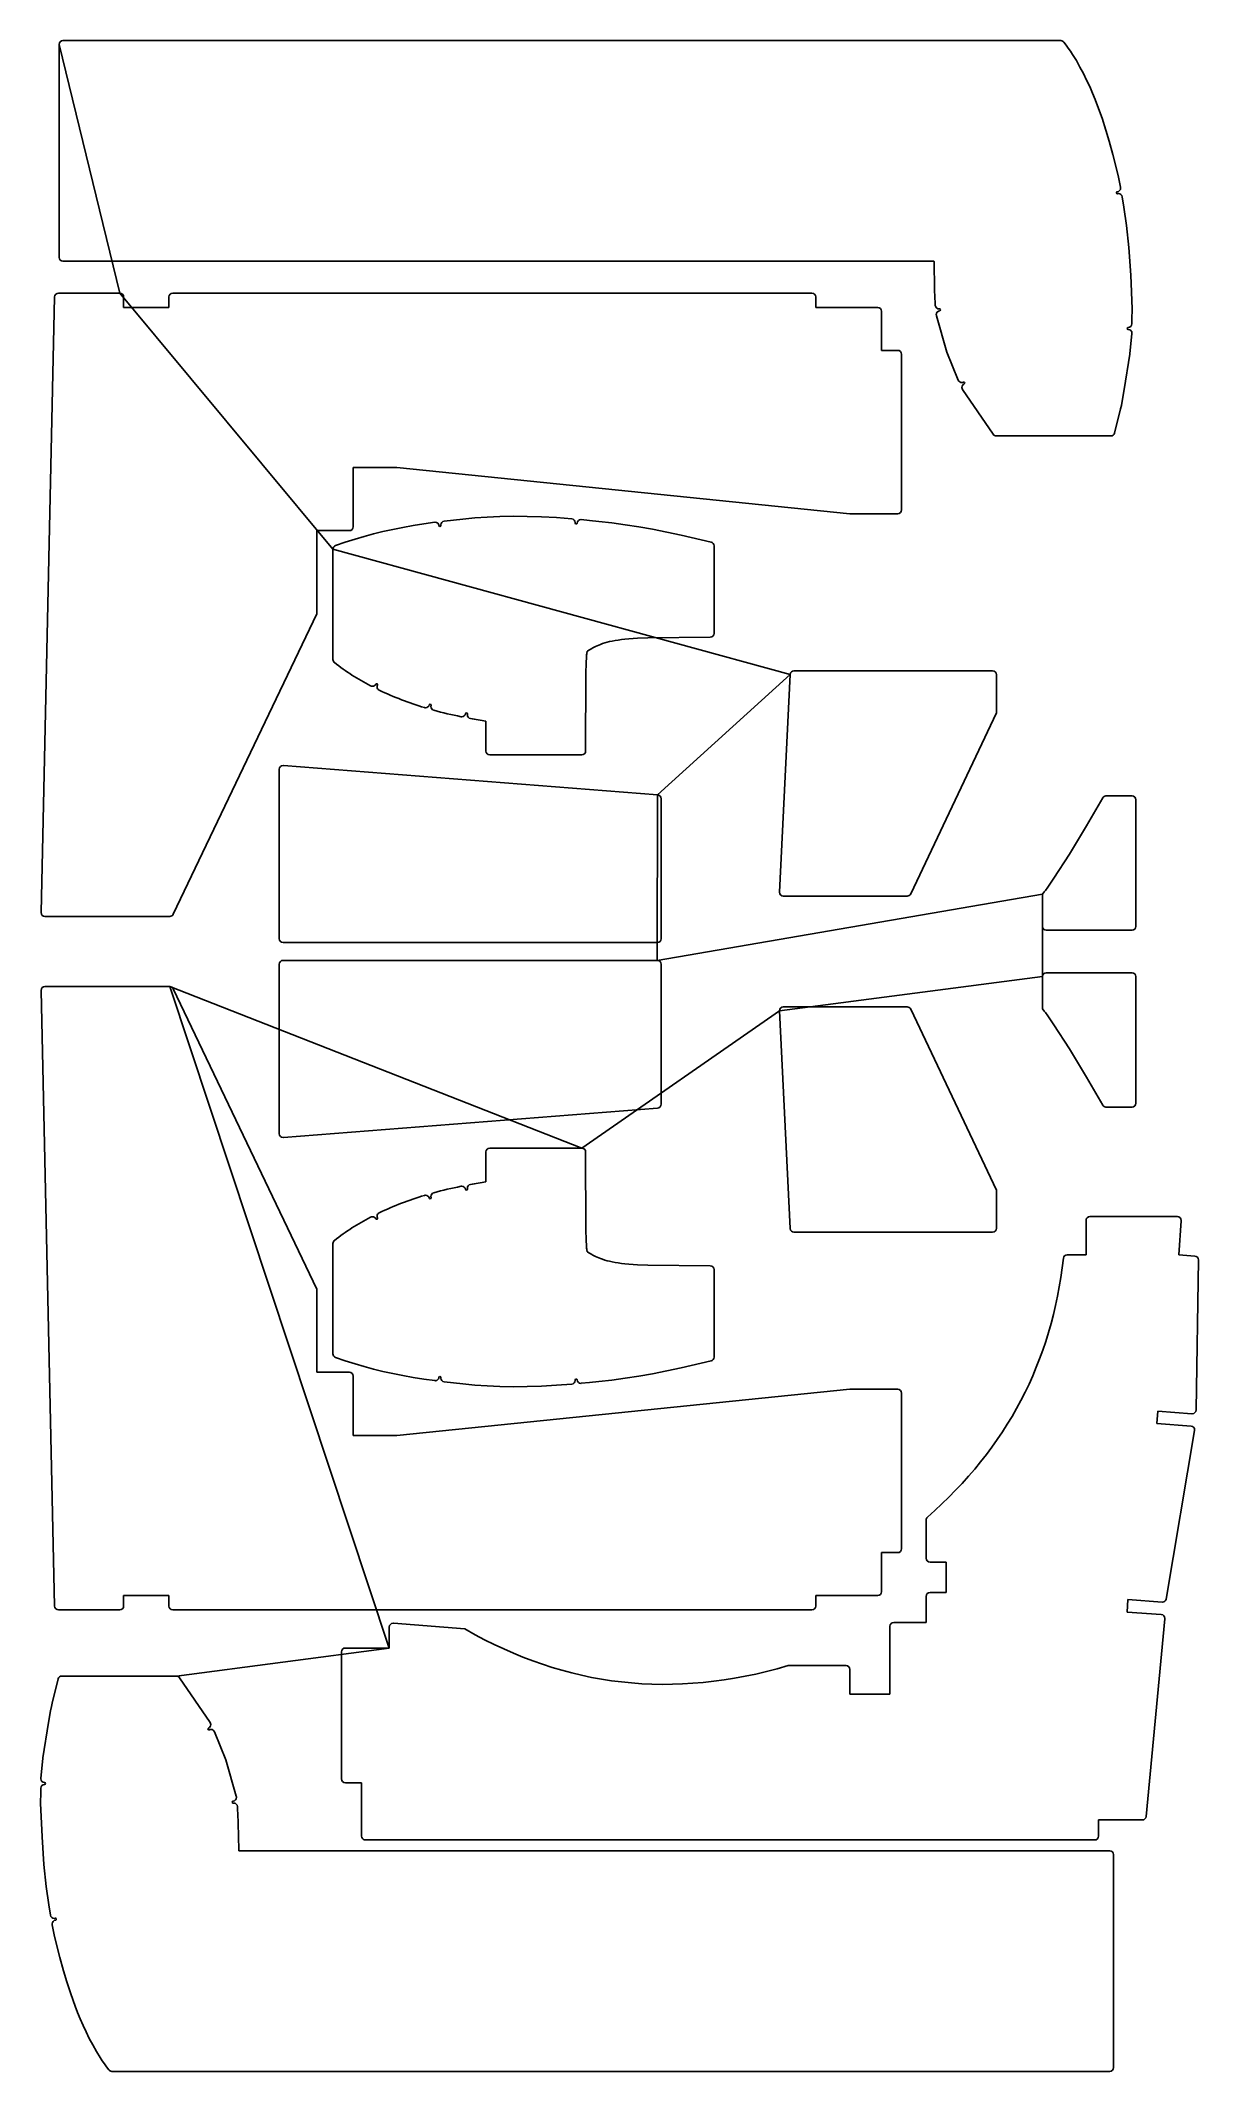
# Model space of a CAD drawing. Header units: metres. Extents: x -5 to 1209, y -4 to 2125.
import ezdxf

# ---------------------------------------------------------------- set-up
doc = ezdxf.new("R2010")
doc.units = ezdxf.units.M

msp = doc.modelspace()

# ---------------------------------------------------------------- linework, layer by layer
at = {"layer": 'T1', "color": 1}
for p, q in [((78.472, 1860.19, -372), (14.808, 2120.89, -372)), ((14.808, 2120.89, -372), (14.808, 2120.89, -402)), ((14.808, 2120.89, -424), (14.808, 2120.89, -372)), ((301.856, 1591.67, -372), (78.472, 1860.19, -372)), ((78.472, 1860.19, -372), (78.472, 1860.19, -402)), ((78.472, 1860.19, -424), (78.472, 1860.19, -399)), ((78.472, 1860.19, -399), (78.472, 1860.19, -372)), ((781.121, 1460.54, -372), (301.856, 1591.67, -372)), ((301.856, 1591.67, -372), (301.856, 1591.67, -402)), ((301.856, 1591.67, -424), (301.856, 1591.67, -399)), ((301.856, 1591.67, -399), (301.856, 1591.67, -372)), ((642.163, 1334.12, -372), (781.121, 1460.54, -372)), ((781.121, 1460.54, -372), (781.121, 1460.54, -402)), ((781.121, 1460.54, -424), (781.121, 1460.54, -399)), ((781.121, 1460.54, -399), (781.121, 1460.54, -372)), ((641.85, 1160.71, -372), (642.163, 1334.12, -372)), ((642.163, 1334.12, -372), (642.163, 1334.12, -402)), ((642.163, 1334.12, -424), (642.163, 1334.12, -399)), ((642.163, 1334.12, -399), (642.163, 1334.12, -372)), ((1045.55, 1230.09, -372), (641.85, 1160.71, -372)), ((1045.55, 1143.67, -372), (1045.55, 1230.09, -372)), ((1045.55, 1230.09, -372), (1045.55, 1230.09, -402)), ((1045.55, 1230.09, -424), (1045.55, 1230.09, -399)), ((1045.55, 1230.09, -399), (1045.55, 1230.09, -372)), ((641.85, 1160.71, -372), (641.85, 1160.71, -402)), ((641.85, 1160.71, -424), (641.85, 1160.71, -399)), ((641.85, 1160.71, -399), (641.85, 1160.71, -372)), ((360.834, 439.821, -372), (130.87, 1133.27, -372)), ((130.87, 1133.27, -372), (130.87, 1133.27, -402)), ((130.87, 1133.27, -424), (130.87, 1133.27, -399)), ((130.87, 1133.27, -399), (130.87, 1133.27, -372)), ((130.87, 1133.27, -372), (562.726, 963.946, -372)), ((769.824, 1107.71, -372), (1045.55, 1143.67, -372)), ((1045.55, 1143.67, -372), (1045.55, 1143.67, -402)), ((1045.55, 1143.67, -424), (1045.55, 1143.67, -399)), ((1045.55, 1143.67, -399), (1045.55, 1143.67, -372)), ((562.726, 963.946, -372), (769.824, 1107.71, -372)), ((769.824, 1107.71, -372), (769.824, 1107.71, -402)), ((769.824, 1107.71, -424), (769.824, 1107.71, -399)), ((769.824, 1107.71, -399), (769.824, 1107.71, -372)), ((562.726, 963.946, -372), (562.726, 963.946, -402)), ((562.726, 963.946, -424), (562.726, 963.946, -399)), ((562.726, 963.946, -399), (562.726, 963.946, -372)), ((137.785, 410.479, -372), (360.834, 439.821, -372)), ((360.834, 439.821, -372), (360.834, 439.821, -402)), ((360.834, 439.821, -424), (360.834, 439.821, -399)), ((360.834, 439.821, -399), (360.834, 439.821, -372)), ((137.785, 410.479), (137.785, 410.479, -372)), ((137.785, 410.479, -372), (137.785, 410.479, -402)), ((137.785, 410.479, -424), (137.785, 410.479, -399)), ((137.785, 410.479, -399), (137.785, 410.479, -372))]:
    msp.add_line(p, q, dxfattribs=at)
at = {"layer": 'T1', "color": 3}
for p, q in [((14.808, 2120.89, -402), (14.808, 2120.89, -418)), ((14.808, 2120.89, -418), (14.808, 1897.66, -418)), ((14.808, 2120.89, -418), (14.808, 2120.89, -418)), ((14.808, 2120.89, -418), (14.808, 2120.89, -424)), ((14.808, 2120.89, -424), (14.808, 1897.66, -424)), ((14.808, 2120.89, -424), (14.808, 2120.89, -424)), ((1064.84, 2124.89, -418), (18.808, 2124.89, -418)), ((1064.84, 2124.89, -424), (18.808, 2124.89, -424)), ((1064.84, 2124.89, -418), (1064.84, 2124.89, -418)), ((1064.84, 2124.89, -424), (1064.84, 2124.89, -424)), ((1070.37, 2120.16, -418), (1068.05, 2123.28, -418)), ((1070.37, 2120.16, -424), (1068.05, 2123.28, -424)), ((1072.64, 2116.97, -418), (1070.37, 2120.16, -418)), ((1072.64, 2116.97, -424), (1070.37, 2120.16, -424)), ((1074.84, 2113.75, -418), (1072.64, 2116.97, -418)), ((1074.84, 2113.75, -424), (1072.64, 2116.97, -424)), ((1076.99, 2110.47, -418), (1074.84, 2113.75, -418)), ((1076.99, 2110.47, -424), (1074.84, 2113.75, -424)), ((1081.07, 2103.88, -418), (1076.99, 2110.47, -418)), ((1081.07, 2103.88, -424), (1076.99, 2110.47, -424)), ((1084.91, 2097.17, -418), (1081.07, 2103.88, -418)), ((1084.91, 2097.17, -424), (1081.07, 2103.88, -424)), ((1088.51, 2090.4, -418), (1084.91, 2097.17, -418)), ((1088.51, 2090.4, -424), (1084.91, 2097.17, -424)), ((1091.89, 2083.59, -418), (1088.51, 2090.4, -418)), ((1091.89, 2083.59, -424), (1088.51, 2090.4, -424)), ((1095.06, 2076.77, -418), (1091.89, 2083.59, -418)), ((1095.06, 2076.77, -424), (1091.89, 2083.59, -424)), ((1098.02, 2069.96, -418), (1095.06, 2076.77, -418)), ((1098.02, 2069.96, -424), (1095.06, 2076.77, -424)), ((1100.78, 2063.2, -418), (1098.02, 2069.96, -418)), ((1100.78, 2063.2, -424), (1098.02, 2069.96, -424)), ((1103.37, 2056.49, -418), (1100.78, 2063.2, -418)), ((1103.37, 2056.49, -424), (1100.78, 2063.2, -424)), ((1108.01, 2043.45, -418), (1103.37, 2056.49, -418)), ((1108.01, 2043.45, -424), (1103.37, 2056.49, -424)), ((1112.04, 2031, -418), (1108.01, 2043.45, -418)), ((1112.04, 2031, -424), (1108.01, 2043.45, -424)), ((1115.52, 2019.39, -418), (1112.04, 2031, -418)), ((1115.52, 2019.39, -424), (1112.04, 2031, -424)), ((1119.39, 2005.61, -418), (1115.52, 2019.39, -418)), ((1119.39, 2005.61, -424), (1115.52, 2019.39, -424)), ((1122.59, 1993.22, -418), (1119.39, 2005.61, -418)), ((1122.59, 1993.22, -424), (1119.39, 2005.61, -424)), ((1125.23, 1981.84, -418), (1122.59, 1993.22, -418)), ((1125.23, 1981.84, -424), (1122.59, 1993.22, -424)), ((1127.43, 1971.15, -418), (1125.23, 1981.84, -418)), ((1127.43, 1971.15, -424), (1125.23, 1981.84, -424)), ((1123.06, 1965.37, -418), (1123.06, 1965.37, -418)), ((1123.06, 1965.37, -424), (1123.06, 1965.37, -424)), ((1123.95, 1966.36, -418), (1123.95, 1966.36, -418)), ((1123.95, 1966.36, -424), (1123.95, 1966.36, -424)), ((1124.06, 1964.37, -418), (1124.06, 1964.37, -418)), ((1124.06, 1964.37, -424), (1124.06, 1964.37, -424)), ((1124.3, 1964.4, -418), (1124.3, 1964.4, -418)), ((1124.3, 1964.4, -424), (1124.3, 1964.4, -424)), ((1125.29, 1964.52, -418), (1125.29, 1964.52, -418)), ((1125.29, 1964.52, -424), (1125.29, 1964.52, -424)), ((1127.43, 1971.15, -418), (1127.43, 1971.15, -418)), ((1127.43, 1971.15, -424), (1127.43, 1971.15, -424)), ((1127.51, 1970.34, -418), (1127.51, 1970.34, -418)), ((1127.51, 1970.34, -424), (1127.51, 1970.34, -424)), ((1130.98, 1950.26, -418), (1129.24, 1961.16, -418)), ((1130.98, 1950.26, -424), (1129.24, 1961.16, -424)), ((1133.58, 1931.18, -418), (1130.98, 1950.26, -418)), ((1133.58, 1931.18, -424), (1130.98, 1950.26, -424)), ((1136, 1907.89, -418), (1133.58, 1931.18, -418)), ((1136, 1907.89, -424), (1133.58, 1931.18, -424)), ((1138.05, 1879.15, -418), (1136, 1907.89, -418)), ((1138.05, 1879.15, -424), (1136, 1907.89, -424)), ((18.808, 1893.66, -418), (18.808, 1893.66, -418)), ((18.808, 1893.66, -418), (931.863, 1893.66, -418)), ((18.808, 1893.66, -424), (18.808, 1893.66, -424)), ((18.808, 1893.66, -424), (931.863, 1893.66, -424)), ((931.863, 1893.66, -418), (931.88, 1892.51, -418)), ((931.863, 1893.66, -424), (931.88, 1892.51, -424)), ((931.88, 1892.51, -418), (932.353, 1864.85, -418)), ((931.88, 1892.51, -424), (932.353, 1864.85, -424)), ((1139.52, 1843.7, -418), (1138.05, 1879.15, -418)), ((1139.52, 1843.7, -424), (1138.05, 1879.15, -424)), ((10.139, 1856.28, -418), (-3.999, 1210.82, -418)), ((10.139, 1856.28, -424), (-3.999, 1210.82, -424)), ((10.139, 1856.28, -418), (10.139, 1856.28, -418)), ((10.139, 1856.28, -424), (10.139, 1856.28, -424)), ((78.472, 1860.19, -418), (14.138, 1860.19, -418)), ((78.472, 1860.19, -424), (14.138, 1860.19, -424)), ((78.472, 1860.19, -402), (78.472, 1860.19, -418)), ((78.472, 1860.19, -418), (78.472, 1860.19, -418)), ((78.472, 1860.19, -418), (78.472, 1860.19, -424)), ((78.472, 1860.19, -424), (78.472, 1860.19, -424)), ((82.472, 1845.19, -418), (82.472, 1856.19, -418)), ((82.472, 1845.19, -424), (82.472, 1856.19, -424)), ((129.922, 1856.19, -418), (129.922, 1856.19, -418)), ((129.922, 1856.19, -418), (129.922, 1845.19, -418)), ((129.922, 1856.19, -424), (129.922, 1856.19, -424)), ((129.922, 1856.19, -424), (129.922, 1845.19, -424)), ((803.922, 1860.19, -418), (133.922, 1860.19, -418)), ((803.922, 1860.19, -424), (133.922, 1860.19, -424)), ((803.922, 1860.19, -418), (803.922, 1860.19, -418)), ((803.922, 1860.19, -424), (803.922, 1860.19, -424)), ((807.922, 1845.19, -418), (807.922, 1856.19, -418)), ((807.922, 1845.19, -424), (807.922, 1856.19, -424)), ((932.353, 1864.85, -418), (932.751, 1854.79, -418)), ((932.353, 1864.85, -424), (932.751, 1854.79, -424)), ((932.751, 1854.79, -418), (932.992, 1850.69, -418)), ((932.751, 1854.79, -424), (932.992, 1850.69, -424)), ((129.922, 1845.19, -418), (82.472, 1845.19, -418)), ((129.922, 1845.19, -424), (82.472, 1845.19, -424)), ((872.922, 1845.19, -418), (807.922, 1845.19, -418)), ((872.922, 1845.19, -424), (807.922, 1845.19, -424)), ((872.922, 1845.19, -418), (872.922, 1845.19, -418)), ((872.922, 1845.19, -424), (872.922, 1845.19, -424)), ((876.922, 1800.19, -418), (876.922, 1841.19, -418)), ((876.922, 1800.19, -424), (876.922, 1841.19, -424)), ((932.992, 1850.69, -418), (933.258, 1847.26, -418)), ((932.992, 1850.69, -424), (933.258, 1847.26, -424)), ((934.286, 1837.62, -418), (934.286, 1837.62, -418)), ((934.286, 1837.62, -424), (934.286, 1837.62, -424)), ((934.44, 1836.52, -418), (934.44, 1836.52, -418)), ((934.44, 1836.52, -418), (945.373, 1798.26, -418)), ((934.44, 1836.52, -424), (934.44, 1836.52, -424)), ((934.44, 1836.52, -424), (945.373, 1798.26, -424)), ((937.246, 1843.57, -418), (937.246, 1843.57, -418)), ((937.246, 1843.57, -424), (937.246, 1843.57, -424)), ((937.633, 1843.59, -418), (937.633, 1843.59, -418)), ((937.633, 1843.59, -424), (937.633, 1843.59, -424)), ((937.73, 1843.59, -418), (937.73, 1843.59, -418)), ((937.73, 1843.59, -424), (937.73, 1843.59, -424)), ((937.841, 1841.6, -418), (937.841, 1841.6, -418)), ((937.841, 1841.6, -424), (937.841, 1841.6, -424)), ((938.73, 1842.59, -418), (938.73, 1842.59, -418)), ((938.73, 1842.59, -424), (938.73, 1842.59, -424)), ((1139.19, 1830.52, -418), (1139.2, 1832.98, -418)), ((1139.19, 1830.52, -424), (1139.2, 1832.98, -424)), ((1139.2, 1832.98, -418), (1139.52, 1843.45, -418)), ((1139.2, 1832.98, -424), (1139.52, 1843.45, -424)), ((1139.53, 1843.57, -418), (1139.52, 1843.7, -418)), ((1139.53, 1843.57, -424), (1139.52, 1843.7, -424)), ((1139.52, 1843.45, -418), (1139.53, 1843.57, -418)), ((1139.52, 1843.45, -424), (1139.53, 1843.57, -424)), ((1134.43, 1823.08, -418), (1134.43, 1823.08, -418)), ((1134.43, 1823.08, -424), (1134.43, 1823.08, -424)), ((1135.39, 1824.08, -418), (1135.39, 1824.08, -418)), ((1135.39, 1824.08, -424), (1135.39, 1824.08, -424)), ((1135.42, 1822.08, -418), (1135.42, 1822.08, -418)), ((1135.42, 1822.08, -424), (1135.42, 1822.08, -424)), ((1137.19, 1796.78, -418), (1139.39, 1817.66, -418)), ((1137.19, 1796.78, -424), (1139.39, 1817.66, -424)), ((1139.23, 1828.14, -418), (1139.19, 1830.52, -418)), ((1139.23, 1828.14, -424), (1139.19, 1830.52, -424)), ((1139.23, 1828.08, -418), (1139.23, 1828.14, -418)), ((1139.23, 1828.08, -424), (1139.23, 1828.14, -424)), ((1139.23, 1828.08, -418), (1139.23, 1828.08, -418)), ((1139.23, 1828.08, -424), (1139.23, 1828.08, -424)), ((1139.41, 1818.08, -418), (1139.41, 1818.08, -418)), ((1139.41, 1818.08, -424), (1139.41, 1818.08, -424)), ((893.922, 1800.19, -418), (876.922, 1800.19, -418)), ((893.922, 1800.19, -424), (876.922, 1800.19, -424)), ((893.922, 1800.19, -418), (893.922, 1800.19, -418)), ((893.922, 1800.19, -424), (893.922, 1800.19, -424)), ((897.922, 1632.96, -418), (897.922, 1796.19, -418)), ((897.922, 1632.96, -424), (897.922, 1796.19, -424)), ((945.373, 1798.26, -418), (957.336, 1768.95, -418)), ((945.373, 1798.26, -424), (957.336, 1768.95, -424)), ((1131.3, 1759.07, -418), (1137.12, 1796.15, -418)), ((1131.3, 1759.07, -424), (1137.12, 1796.15, -424)), ((1137.12, 1796.15, -418), (1137.19, 1796.78, -418)), ((1137.12, 1796.15, -424), (1137.19, 1796.78, -424)), ((961.04, 1766.46, -418), (961.04, 1766.46, -418)), ((961.04, 1766.46, -424), (961.04, 1766.46, -424)), ((961.203, 1761.37, -418), (961.203, 1761.37, -418)), ((961.203, 1761.37, -424), (961.203, 1761.37, -424)), ((961.896, 1759.12, -418), (961.896, 1759.12, -418)), ((961.896, 1759.12, -418), (993.86, 1712.16, -418)), ((961.896, 1759.12, -424), (961.896, 1759.12, -424)), ((961.896, 1759.12, -424), (993.86, 1712.16, -424)), ((962.673, 1766.81, -418), (962.673, 1766.81, -418)), ((962.673, 1766.81, -424), (962.673, 1766.81, -424)), ((963.081, 1766.9, -418), (963.081, 1766.9, -418)), ((963.081, 1766.9, -424), (963.081, 1766.9, -424)), ((963.505, 1764.99, -418), (963.505, 1764.99, -418)), ((963.505, 1764.99, -424), (963.505, 1764.99, -424)), ((964.081, 1765.9, -418), (964.081, 1765.9, -418)), ((964.081, 1765.9, -424), (964.081, 1765.9, -424)), ((1128.25, 1742.27, -418), (1129.15, 1746.85, -418)), ((1128.25, 1742.27, -424), (1129.15, 1746.85, -424)), ((1129.15, 1746.85, -418), (1131.3, 1759.07, -418)), ((1129.15, 1746.85, -424), (1131.3, 1759.07, -424)), ((1121.18, 1713.45, -418), (1127.47, 1738.74, -418)), ((1121.18, 1713.45, -424), (1127.47, 1738.74, -424)), ((1127.47, 1738.74, -418), (1128.25, 1742.27, -418)), ((1127.47, 1738.74, -424), (1128.25, 1742.27, -424)), ((997.166, 1710.41, -418), (997.166, 1710.41, -418)), ((997.166, 1710.41, -418), (1095.34, 1710.41, -418)), ((997.166, 1710.41, -424), (997.166, 1710.41, -424)), ((997.166, 1710.41, -424), (1095.34, 1710.41, -424)), ((1095.34, 1710.41, -418), (1117.3, 1710.41, -418)), ((1095.34, 1710.41, -424), (1117.3, 1710.41, -424)), ((1121.18, 1713.45, -418), (1121.18, 1713.45, -418)), ((1121.18, 1713.45, -424), (1121.18, 1713.45, -424)), ((323.064, 1615.17, -418), (323.064, 1677.35, -418)), ((323.064, 1677.35, -418), (368.861, 1677.35, -418)), ((323.064, 1615.17, -424), (323.064, 1677.35, -424)), ((323.064, 1677.35, -424), (368.861, 1677.35, -424)), ((368.861, 1677.35, -418), (843.719, 1628.96, -418)), ((368.861, 1677.35, -424), (843.719, 1628.96, -424)), ((397.119, 1618.32, -418), (385.99, 1616.55, -418)), ((397.119, 1618.32, -424), (385.99, 1616.55, -424)), ((408.49, 1619.9, -418), (397.119, 1618.32, -418)), ((408.49, 1619.9, -424), (397.119, 1618.32, -424)), ((408.766, 1619.93, -418), (408.49, 1619.9, -418)), ((408.766, 1619.93, -424), (408.49, 1619.9, -424)), ((409.043, 1619.94, -418), (408.766, 1619.93, -418)), ((409.043, 1619.94, -424), (408.766, 1619.93, -424)), ((409.043, 1619.94, -418), (409.043, 1619.94, -418)), ((409.043, 1619.94, -424), (409.043, 1619.94, -424)), ((428.055, 1622.17, -418), (418.538, 1621.14, -418)), ((428.055, 1622.17, -424), (418.538, 1621.14, -424)), ((438.005, 1623.27, -418), (428.055, 1622.17, -418)), ((438.005, 1623.27, -424), (428.055, 1622.17, -424)), ((450.407, 1624.55, -418), (438.005, 1623.27, -418)), ((450.407, 1624.55, -424), (438.005, 1623.27, -424)), ((463.378, 1625.47, -418), (450.407, 1624.55, -418)), ((463.378, 1625.47, -424), (450.407, 1624.55, -424)), ((476.871, 1626.04, -418), (463.378, 1625.47, -418)), ((476.871, 1626.04, -424), (463.378, 1625.47, -424)), ((490.885, 1626.26, -418), (476.871, 1626.04, -418)), ((490.885, 1626.26, -424), (476.871, 1626.04, -424)), ((505.421, 1626.12, -418), (490.885, 1626.26, -418)), ((505.421, 1626.12, -424), (490.885, 1626.26, -424)), ((520.479, 1625.63, -418), (505.421, 1626.12, -418)), ((520.479, 1625.63, -424), (505.421, 1626.12, -424)), ((536.061, 1624.79, -418), (520.479, 1625.63, -418)), ((536.061, 1624.79, -424), (520.479, 1625.63, -424)), ((552.129, 1623.6, -418), (536.061, 1624.79, -418)), ((552.129, 1623.6, -424), (536.061, 1624.79, -424)), ((552.129, 1623.6, -418), (552.129, 1623.6, -418)), ((552.129, 1623.6, -424), (552.129, 1623.6, -424)), ((555.815, 1619.18, -418), (555.815, 1619.18, -418)), ((555.815, 1619.18, -424), (555.815, 1619.18, -424)), ((555.819, 1619.26, -418), (555.819, 1619.26, -418)), ((555.819, 1619.26, -424), (555.819, 1619.26, -424)), ((555.834, 1619.61, -418), (555.834, 1619.61, -418)), ((555.834, 1619.61, -424), (555.834, 1619.61, -424)), ((556.815, 1618.18, -418), (556.815, 1618.18, -418)), ((556.815, 1618.18, -424), (556.815, 1618.18, -424)), ((557.811, 1619.09, -418), (557.811, 1619.09, -418)), ((557.811, 1619.09, -424), (557.811, 1619.09, -424)), ((561.794, 1622.72, -418), (561.794, 1622.72, -418)), ((561.794, 1622.72, -424), (561.794, 1622.72, -424)), ((570.659, 1621.86, -418), (562.189, 1622.7, -418)), ((570.659, 1621.86, -424), (562.189, 1622.7, -424)), ((580.637, 1620.81, -418), (570.659, 1621.86, -418)), ((580.637, 1620.81, -424), (570.659, 1621.86, -424)), ((594.203, 1619.25, -418), (580.637, 1620.81, -418)), ((594.203, 1619.25, -424), (580.637, 1620.81, -424)), ((608.112, 1617.35, -418), (594.203, 1619.25, -418)), ((608.112, 1617.35, -424), (594.203, 1619.25, -424)), ((843.719, 1628.96, -418), (893.922, 1628.96, -418)), ((843.719, 1628.96, -424), (893.922, 1628.96, -424)), ((897.922, 1632.96, -418), (897.922, 1632.96, -418)), ((897.922, 1632.96, -424), (897.922, 1632.96, -424)), ((285.064, 1523.88, -418), (285.064, 1611.17, -418)), ((285.064, 1611.17, -418), (319.064, 1611.17, -418)), ((285.064, 1523.88, -424), (285.064, 1611.17, -424)), ((285.064, 1611.17, -424), (319.064, 1611.17, -424)), ((314.72, 1598.99, -418), (304.544, 1595.45, -418)), ((314.72, 1598.99, -424), (304.544, 1595.45, -424)), ((325.051, 1602.32, -418), (314.72, 1598.99, -418)), ((325.051, 1602.32, -424), (314.72, 1598.99, -424)), ((323.064, 1615.17, -418), (323.064, 1615.17, -418)), ((323.064, 1615.17, -424), (323.064, 1615.17, -424)), ((334.51, 1605.13, -418), (325.051, 1602.32, -418)), ((334.51, 1605.13, -424), (325.051, 1602.32, -424)), ((344.251, 1607.76, -418), (334.51, 1605.13, -418)), ((344.251, 1607.76, -424), (334.51, 1605.13, -424)), ((354.27, 1610.22, -418), (344.251, 1607.76, -418)), ((354.27, 1610.22, -424), (344.251, 1607.76, -424)), ((364.565, 1612.5, -418), (354.27, 1610.22, -418)), ((364.565, 1612.5, -424), (354.27, 1610.22, -424)), ((375.139, 1614.61, -418), (364.565, 1612.5, -418)), ((375.139, 1614.61, -424), (364.565, 1612.5, -424)), ((385.99, 1616.55, -418), (375.139, 1614.61, -418)), ((385.99, 1616.55, -424), (375.139, 1614.61, -424)), ((413.012, 1616.44, -418), (413.012, 1616.44, -418)), ((413.012, 1616.44, -424), (413.012, 1616.44, -424)), ((414.004, 1615.57, -418), (414.004, 1615.57, -418)), ((414.004, 1615.57, -424), (414.004, 1615.57, -424)), ((414.969, 1617.16, -418), (414.969, 1617.16, -418)), ((414.969, 1617.16, -424), (414.969, 1617.16, -424)), ((414.997, 1616.69, -418), (414.997, 1616.69, -418)), ((414.997, 1616.69, -424), (414.997, 1616.69, -424)), ((415.004, 1616.57, -418), (415.004, 1616.57, -418)), ((415.004, 1616.57, -424), (415.004, 1616.57, -424)), ((622.341, 1615.13, -418), (608.112, 1617.35, -418)), ((622.341, 1615.13, -424), (608.112, 1617.35, -424)), ((636.909, 1612.58, -418), (622.341, 1615.13, -418)), ((636.909, 1612.58, -424), (622.341, 1615.13, -424)), ((666.956, 1606.53, -418), (636.909, 1612.58, -418)), ((666.956, 1606.53, -424), (636.909, 1612.58, -424)), ((698.253, 1599.18, -418), (666.956, 1606.53, -418)), ((698.253, 1599.18, -424), (666.956, 1606.53, -424)), ((698.253, 1599.18, -418), (698.253, 1599.18, -418)), ((698.253, 1599.18, -424), (698.253, 1599.18, -424)), ((301.856, 1591.67, -402), (301.856, 1591.67, -418)), ((301.856, 1591.67, -418), (301.856, 1475.97, -418)), ((301.857, 1591.67, -418), (301.856, 1591.67, -418)), ((301.856, 1591.67, -418), (301.856, 1591.67, -424)), ((301.856, 1591.67, -424), (301.856, 1475.97, -424)), ((301.857, 1591.67, -424), (301.856, 1591.67, -424)), ((701.339, 1503.43, -418), (701.339, 1595.29, -418)), ((701.339, 1503.43, -424), (701.339, 1595.29, -424)), ((134.479, 1209.01, -418), (285.064, 1523.88, -418)), ((134.479, 1209.01, -424), (285.064, 1523.88, -424)), ((577.122, 1489.72, -418), (578.751, 1490.47, -418)), ((577.122, 1489.72, -424), (578.751, 1490.47, -424)), ((578.751, 1490.47, -418), (580.524, 1491.22, -418)), ((578.751, 1490.47, -424), (580.524, 1491.22, -424)), ((580.524, 1491.22, -418), (582.449, 1491.97, -418)), ((580.524, 1491.22, -424), (582.449, 1491.97, -424)), ((582.449, 1491.97, -418), (584.533, 1492.71, -418)), ((582.449, 1491.97, -424), (584.533, 1492.71, -424)), ((584.533, 1492.71, -418), (586.783, 1493.43, -418)), ((584.533, 1492.71, -424), (586.783, 1493.43, -424)), ((586.783, 1493.43, -418), (589.206, 1494.14, -418)), ((586.783, 1493.43, -424), (589.206, 1494.14, -424)), ((589.206, 1494.14, -418), (591.811, 1494.81, -418)), ((589.206, 1494.14, -424), (591.811, 1494.81, -424)), ((591.811, 1494.81, -418), (594.603, 1495.43, -418)), ((591.811, 1494.81, -424), (594.603, 1495.43, -424)), ((594.603, 1495.43, -418), (597.59, 1496.01, -418)), ((594.603, 1495.43, -424), (597.59, 1496.01, -424)), ((597.59, 1496.01, -418), (600.787, 1496.54, -418)), ((597.59, 1496.01, -424), (600.787, 1496.54, -424)), ((600.787, 1496.54, -418), (604.229, 1497.01, -418)), ((600.787, 1496.54, -424), (604.229, 1497.01, -424)), ((604.229, 1497.01, -418), (607.952, 1497.42, -418)), ((604.229, 1497.01, -424), (607.952, 1497.42, -424)), ((607.952, 1497.42, -418), (611.974, 1497.79, -418)), ((607.952, 1497.42, -424), (611.974, 1497.79, -424)), ((611.974, 1497.79, -418), (621.153, 1498.4, -418)), ((611.974, 1497.79, -424), (621.153, 1498.4, -424)), ((621.153, 1498.4, -418), (631.95, 1498.83, -418)), ((621.153, 1498.4, -424), (631.95, 1498.83, -424)), ((631.95, 1498.83, -418), (697.376, 1499.43, -418)), ((631.95, 1498.83, -424), (697.376, 1499.43, -424)), ((701.339, 1503.43, -418), (701.339, 1503.43, -418)), ((701.339, 1503.43, -424), (701.339, 1503.43, -424)), ((303.412, 1472.81, -418), (303.412, 1472.81, -418)), ((303.412, 1472.81, -424), (303.412, 1472.81, -424)), ((566.951, 1460.62, -418), (567.258, 1473.31, -418)), ((566.951, 1460.62, -424), (567.258, 1473.31, -424)), ((567.258, 1473.31, -418), (567.479, 1477.69, -418)), ((567.258, 1473.31, -424), (567.479, 1477.69, -424)), ((567.479, 1477.69, -418), (567.607, 1479.44, -418)), ((567.479, 1477.69, -424), (567.607, 1479.44, -424)), ((567.607, 1479.44, -418), (567.747, 1480.93, -418)), ((567.607, 1479.44, -424), (567.747, 1480.93, -424)), ((567.747, 1480.93, -418), (567.899, 1482.19, -418)), ((567.747, 1480.93, -424), (567.899, 1482.19, -424)), ((567.899, 1482.19, -418), (567.974, 1482.71, -418)), ((567.899, 1482.19, -424), (567.974, 1482.71, -424)), ((567.974, 1482.71, -418), (568.052, 1483.18, -418)), ((567.974, 1482.71, -424), (568.052, 1483.18, -424)), ((568.052, 1483.18, -418), (568.131, 1483.59, -418)), ((568.052, 1483.18, -424), (568.131, 1483.59, -424)), ((568.131, 1483.59, -418), (568.208, 1483.95, -418)), ((568.131, 1483.59, -424), (568.208, 1483.95, -424)), ((568.208, 1483.95, -418), (568.288, 1484.27, -418)), ((568.208, 1483.95, -424), (568.288, 1484.27, -424)), ((568.288, 1484.27, -418), (568.319, 1484.38, -418)), ((568.288, 1484.27, -424), (568.319, 1484.38, -424)), ((568.319, 1484.38, -418), (568.353, 1484.5, -418)), ((568.319, 1484.38, -424), (568.353, 1484.5, -424)), ((568.353, 1484.5, -418), (568.386, 1484.6, -418)), ((568.353, 1484.5, -424), (568.386, 1484.6, -424)), ((568.386, 1484.6, -418), (568.417, 1484.69, -418)), ((568.386, 1484.6, -424), (568.417, 1484.69, -424)), ((568.417, 1484.69, -418), (568.445, 1484.77, -418)), ((568.417, 1484.69, -424), (568.445, 1484.77, -424)), ((568.445, 1484.77, -418), (568.47, 1484.84, -418)), ((568.445, 1484.77, -424), (568.47, 1484.84, -424)), ((568.47, 1484.84, -418), (568.493, 1484.89, -418)), ((568.47, 1484.84, -424), (568.493, 1484.89, -424)), ((568.493, 1484.89, -418), (568.512, 1484.93, -418)), ((568.493, 1484.89, -424), (568.512, 1484.93, -424)), ((568.512, 1484.93, -418), (568.518, 1484.94, -418)), ((568.512, 1484.93, -424), (568.518, 1484.94, -424)), ((568.518, 1484.94, -418), (568.559, 1484.97, -418)), ((568.518, 1484.94, -424), (568.559, 1484.97, -424)), ((568.559, 1484.97, -418), (569.045, 1485.26, -418)), ((568.559, 1484.97, -424), (569.045, 1485.26, -424)), ((569.045, 1485.26, -418), (573.043, 1487.62, -418)), ((569.045, 1485.26, -424), (573.043, 1487.62, -424)), ((573.043, 1487.62, -418), (574.265, 1488.28, -418)), ((573.043, 1487.62, -424), (574.265, 1488.28, -424)), ((574.265, 1488.28, -418), (575.63, 1488.99, -418)), ((574.265, 1488.28, -424), (575.63, 1488.99, -424)), ((575.63, 1488.99, -418), (577.122, 1489.72, -418)), ((575.63, 1488.99, -424), (577.122, 1489.72, -424)), ((341.239, 1448.48, -418), (341.239, 1448.48, -418)), ((341.239, 1448.48, -424), (341.239, 1448.48, -424)), ((343.107, 1448.02, -418), (343.107, 1448.02, -418)), ((343.107, 1448.02, -424), (343.107, 1448.02, -424)), ((346.666, 1450.19, -418), (346.666, 1450.19, -418)), ((346.666, 1450.19, -424), (346.666, 1450.19, -424)), ((347.555, 1450.73, -418), (347.555, 1450.73, -418)), ((347.555, 1450.73, -424), (347.555, 1450.73, -424)), ((348.453, 1449.29, -418), (348.453, 1449.29, -418)), ((348.453, 1449.29, -424), (348.453, 1449.29, -424)), ((348.555, 1449.73, -418), (348.555, 1449.73, -418)), ((348.555, 1449.73, -424), (348.555, 1449.73, -424)), ((566.726, 1380.04, -418), (566.951, 1460.62, -418)), ((566.726, 1380.04, -424), (566.951, 1460.62, -424)), ((781.121, 1460.54, -418), (769.824, 1232.29, -418)), ((781.121, 1460.54, -424), (769.824, 1232.29, -424)), ((781.121, 1460.54, -402), (781.121, 1460.54, -418)), ((781.121, 1460.54, -418), (781.121, 1460.54, -418)), ((781.121, 1460.54, -418), (781.121, 1460.54, -424)), ((781.121, 1460.54, -424), (781.121, 1460.54, -424)), ((993.277, 1464.34, -418), (785.116, 1464.34, -418)), ((993.277, 1464.34, -424), (785.116, 1464.34, -424)), ((993.277, 1464.34, -418), (993.277, 1464.34, -418)), ((993.277, 1464.34, -424), (993.277, 1464.34, -424)), ((997.277, 1420.13, -418), (997.277, 1460.34, -418)), ((997.277, 1420.13, -424), (997.277, 1460.34, -424)), ((348.044, 1447.53, -418), (348.044, 1447.53, -418)), ((348.044, 1447.53, -424), (348.044, 1447.53, -424)), ((350.328, 1443.92, -418), (350.328, 1443.92, -418)), ((350.328, 1443.92, -424), (350.328, 1443.92, -424)), ((402.757, 1428.42, -418), (402.758, 1428.42, -418)), ((402.757, 1428.42, -424), (402.758, 1428.42, -424)), ((403.718, 1429.13, -418), (403.718, 1429.13, -418)), ((403.718, 1429.13, -424), (403.718, 1429.13, -424)), ((404.532, 1426.78, -418), (404.532, 1426.78, -418)), ((404.532, 1426.78, -424), (404.532, 1426.78, -424)), ((404.682, 1427.86, -418), (404.681, 1427.86, -418)), ((404.682, 1427.86, -424), (404.681, 1427.86, -424)), ((404.719, 1428.13, -418), (404.719, 1428.13, -418)), ((404.719, 1428.13, -424), (404.719, 1428.13, -424)), ((397.78, 1425.71, -418), (397.78, 1425.71, -418)), ((397.78, 1425.71, -424), (397.78, 1425.71, -424)), ((398.921, 1425.55, -418), (398.921, 1425.55, -418)), ((398.921, 1425.55, -424), (398.921, 1425.55, -424)), ((407.48, 1422.92, -418), (407.48, 1422.92, -418)), ((407.48, 1422.92, -424), (407.48, 1422.92, -424)), ((436.123, 1416.14, -418), (436.123, 1416.14, -418)), ((436.123, 1416.14, -424), (436.123, 1416.14, -424)), ((436.913, 1416.07, -418), (436.913, 1416.07, -418)), ((436.913, 1416.07, -424), (436.913, 1416.07, -424)), ((440.839, 1419.29, -418), (440.838, 1419.29, -418)), ((440.839, 1419.29, -424), (440.838, 1419.29, -424)), ((441.819, 1420.1, -418), (441.819, 1420.1, -418)), ((441.819, 1420.1, -424), (441.819, 1420.1, -424)), ((442.734, 1418.19, -418), (442.734, 1418.19, -418)), ((442.734, 1418.19, -424), (442.734, 1418.19, -424)), ((442.802, 1418.92, -418), (442.802, 1418.92, -418)), ((442.802, 1418.92, -424), (442.802, 1418.92, -424)), ((442.819, 1419.1, -418), (442.819, 1419.1, -418)), ((442.819, 1419.1, -424), (442.819, 1419.1, -424)), ((446.024, 1414.25, -418), (446.024, 1414.25, -418)), ((446.024, 1414.25, -424), (446.024, 1414.25, -424)), ((462.169, 1411.59, -418), (462.169, 1411.59, -418)), ((462.169, 1411.59, -418), (462.169, 1380.05, -418)), ((462.169, 1411.59, -424), (462.169, 1411.59, -424)), ((462.169, 1411.59, -424), (462.169, 1380.05, -424)), ((907.434, 1230.38, -418), (997.277, 1420.13, -418)), ((907.434, 1230.38, -424), (997.277, 1420.13, -424)), ((249.637, 1364.98, -418), (249.637, 1364.98, -418)), ((249.637, 1364.98, -424), (249.637, 1364.98, -424)), ((642.163, 1334.12, -418), (249.951, 1364.97, -418)), ((642.163, 1334.12, -424), (249.951, 1364.97, -424)), ((466.169, 1376.05, -418), (466.169, 1376.05, -418)), ((466.169, 1376.05, -418), (562.726, 1376.05, -418)), ((466.169, 1376.05, -424), (466.169, 1376.05, -424)), ((466.169, 1376.05, -424), (562.726, 1376.05, -424)), ((566.726, 1380.04, -418), (566.726, 1380.04, -418)), ((566.726, 1380.04, -424), (566.726, 1380.04, -424)), ((245.637, 1360.98, -418), (245.637, 1360.98, -418)), ((245.637, 1360.98, -418), (245.637, 1340.09, -418)), ((245.637, 1360.98, -424), (245.637, 1360.98, -424)), ((245.637, 1360.98, -424), (245.637, 1340.09, -424)), ((245.637, 1340.09, -418), (245.637, 1183.29, -418)), ((245.637, 1340.09, -424), (245.637, 1183.29, -424)), ((642.163, 1334.12, -402), (642.163, 1334.12, -418)), ((642.163, 1334.11, -418), (642.163, 1334.12, -418)), ((642.163, 1334.12, -418), (642.163, 1334.12, -424)), ((642.163, 1334.11, -424), (642.163, 1334.12, -424)), ((645.85, 1183.29, -418), (645.85, 1330.13, -418)), ((645.85, 1183.29, -424), (645.85, 1330.13, -424)), ((1108.68, 1331.07, -418), (1091.81, 1301.65, -418)), ((1108.68, 1331.07, -424), (1091.81, 1301.65, -424)), ((1108.68, 1331.07, -418), (1108.68, 1331.07, -418)), ((1108.68, 1331.07, -424), (1108.68, 1331.07, -424)), ((1139.55, 1333.08, -418), (1112.15, 1333.08, -418)), ((1139.55, 1333.08, -424), (1112.15, 1333.08, -424)), ((1139.55, 1333.08, -418), (1139.55, 1333.08, -418)), ((1139.55, 1333.08, -424), (1139.55, 1333.08, -424)), ((1143.55, 1196.33, -418), (1143.55, 1329.08, -418)), ((1143.55, 1196.33, -424), (1143.55, 1329.08, -424)), ((1091.81, 1301.65, -418), (1073.8, 1271.92, -418)), ((1091.81, 1301.65, -424), (1073.8, 1271.92, -424)), ((1073.8, 1271.92, -418), (1057.63, 1246.74, -418)), ((1073.8, 1271.92, -424), (1057.63, 1246.74, -424)), ((1051.21, 1237.43, -418), (1048.6, 1233.89, -418)), ((1051.21, 1237.43, -424), (1048.6, 1233.89, -424)), ((1057.63, 1246.74, -418), (1051.21, 1237.43, -418)), ((1057.63, 1246.74, -424), (1051.21, 1237.43, -424)), ((769.819, 1232.09, -418), (769.819, 1232.09, -418)), ((769.819, 1232.09, -424), (769.819, 1232.09, -424)), ((773.819, 1228.09, -418), (773.819, 1228.09, -418)), ((773.819, 1228.09, -418), (903.819, 1228.09, -418)), ((773.819, 1228.09, -424), (773.819, 1228.09, -424)), ((773.819, 1228.09, -424), (903.819, 1228.09, -424)), ((907.434, 1230.38, -418), (907.434, 1230.38, -418)), ((907.434, 1230.38, -424), (907.434, 1230.38, -424)), ((1047.48, 1232.46, -418), (1045.55, 1230.09, -418)), ((1047.48, 1232.46, -424), (1045.55, 1230.09, -424)), ((1045.55, 1230.09, -402), (1045.55, 1230.09, -418)), ((1045.55, 1230.09, -418), (1045.55, 1196.33, -418)), ((1045.55, 1230.09, -418), (1045.55, 1230.09, -424)), ((1045.55, 1230.09, -424), (1045.55, 1196.33, -424)), ((1048.6, 1233.89, -418), (1047.48, 1232.46, -418)), ((1048.6, 1233.89, -424), (1047.48, 1232.46, -424)), ((-4, 1210.73, -418), (-4, 1210.73, -418)), ((-4, 1210.73, -424), (-4, 1210.73, -424)), ((0, 1206.73, -418), (0, 1206.73, -418)), ((0, 1206.73, -418), (130.87, 1206.73, -418)), ((0, 1206.73, -424), (0, 1206.73, -424)), ((0, 1206.73, -424), (130.87, 1206.73, -424)), ((134.479, 1209.01, -418), (134.479, 1209.01, -418)), ((134.479, 1209.01, -424), (134.479, 1209.01, -424)), ((1049.55, 1192.33, -418), (1049.55, 1192.33, -418)), ((1049.55, 1192.33, -418), (1139.55, 1192.33, -418)), ((1049.55, 1192.33, -424), (1049.55, 1192.33, -424)), ((1049.55, 1192.33, -424), (1139.55, 1192.33, -424)), ((1143.55, 1196.33, -418), (1143.55, 1196.33, -418)), ((1143.55, 1196.33, -424), (1143.55, 1196.33, -424)), ((249.637, 1179.29, -418), (249.637, 1179.29, -418)), ((249.637, 1179.29, -418), (641.85, 1179.29, -418)), ((249.637, 1179.29, -424), (249.637, 1179.29, -424)), ((249.637, 1179.29, -424), (641.85, 1179.29, -424)), ((645.85, 1183.29, -418), (645.85, 1183.29, -418)), ((645.85, 1183.29, -424), (645.85, 1183.29, -424)), ((245.637, 1156.71, -418), (245.637, 1156.71, -418)), ((245.637, 1156.71, -418), (245.637, 999.911, -418)), ((245.637, 1156.71, -424), (245.637, 1156.71, -424)), ((245.637, 1156.71, -424), (245.637, 999.911, -424)), ((641.85, 1160.71, -418), (249.637, 1160.71, -418)), ((641.85, 1160.71, -424), (249.637, 1160.71, -424)), ((641.85, 1160.71, -402), (641.85, 1160.71, -418)), ((641.85, 1160.71, -418), (641.85, 1160.71, -418)), ((641.85, 1160.71, -418), (641.85, 1160.71, -424)), ((641.85, 1160.71, -424), (641.85, 1160.71, -424)), ((645.85, 1009.87, -418), (645.85, 1156.71, -418)), ((645.85, 1009.87, -424), (645.85, 1156.71, -424)), ((-4, 1129.27, -418), (-4, 1129.27, -418)), ((-4, 1129.27, -424), (-4, 1129.27, -424)), ((-3.999, 1129.18, -418), (-3.999, 1129.18, -418)), ((-3.999, 1129.18, -418), (10.139, 483.72, -418)), ((-3.999, 1129.18, -424), (-3.999, 1129.18, -424)), ((-3.999, 1129.18, -424), (10.139, 483.72, -424)), ((130.87, 1133.27, -418), (0, 1133.27, -418)), ((130.87, 1133.27, -424), (0, 1133.27, -424)), ((130.87, 1133.27, -402), (130.87, 1133.27, -418)), ((130.87, 1133.27, -418), (130.87, 1133.27, -418)), ((130.87, 1133.27, -418), (130.87, 1133.27, -424)), ((130.87, 1133.27, -424), (130.87, 1133.27, -424)), ((285.064, 816.119, -418), (134.479, 1130.99, -418)), ((285.064, 816.119, -424), (134.479, 1130.99, -424)), ((1045.55, 1143.67, -402), (1045.55, 1143.67, -418)), ((1045.55, 1143.67, -418), (1045.55, 1109.91, -418)), ((1045.55, 1143.67, -418), (1045.55, 1143.67, -418)), ((1045.55, 1143.67, -418), (1045.55, 1143.67, -424)), ((1045.55, 1143.67, -424), (1045.55, 1109.91, -424)), ((1045.55, 1143.67, -424), (1045.55, 1143.67, -424)), ((1139.55, 1147.67, -418), (1049.55, 1147.67, -418)), ((1139.55, 1147.67, -424), (1049.55, 1147.67, -424)), ((1139.55, 1147.67, -418), (1139.55, 1147.67, -418)), ((1139.55, 1147.67, -424), (1139.55, 1147.67, -424)), ((1143.55, 1010.92, -418), (1143.55, 1143.67, -418)), ((1143.55, 1010.92, -424), (1143.55, 1143.67, -424)), ((769.819, 1107.91, -418), (769.819, 1107.91, -418)), ((769.819, 1107.91, -424), (769.819, 1107.91, -424)), ((769.824, 1107.71, -402), (769.824, 1107.71, -418)), ((769.824, 1107.71, -418), (781.121, 879.461, -418)), ((769.824, 1107.71, -418), (769.824, 1107.71, -418)), ((769.824, 1107.71, -418), (769.824, 1107.71, -424)), ((769.824, 1107.71, -424), (781.121, 879.461, -424)), ((769.824, 1107.71, -424), (769.824, 1107.71, -424)), ((903.819, 1111.91, -418), (773.819, 1111.91, -418)), ((903.819, 1111.91, -424), (773.819, 1111.91, -424)), ((903.819, 1111.91, -418), (903.819, 1111.91, -418)), ((903.819, 1111.91, -424), (903.819, 1111.91, -424)), ((997.277, 919.871, -418), (907.434, 1109.62, -418)), ((997.277, 919.871, -424), (907.434, 1109.62, -424)), ((1045.55, 1109.91, -418), (1047.48, 1107.54, -418)), ((1045.55, 1109.91, -424), (1047.48, 1107.54, -424)), ((1047.48, 1107.54, -418), (1048.6, 1106.11, -418)), ((1047.48, 1107.54, -424), (1048.6, 1106.11, -424)), ((1048.6, 1106.11, -418), (1051.21, 1102.57, -418)), ((1048.6, 1106.11, -424), (1051.21, 1102.57, -424)), ((1051.21, 1102.57, -418), (1057.63, 1093.26, -418)), ((1051.21, 1102.57, -424), (1057.63, 1093.26, -424)), ((1057.63, 1093.26, -418), (1073.8, 1068.08, -418)), ((1057.63, 1093.26, -424), (1073.8, 1068.08, -424)), ((1073.8, 1068.08, -418), (1091.81, 1038.35, -418)), ((1073.8, 1068.08, -424), (1091.81, 1038.35, -424)), ((1091.81, 1038.35, -418), (1108.68, 1008.93, -418)), ((1091.81, 1038.35, -424), (1108.68, 1008.93, -424)), ((249.951, 975.032, -418), (642.163, 1005.88, -418)), ((249.951, 975.032, -424), (642.163, 1005.88, -424)), ((645.85, 1009.87, -418), (645.85, 1009.87, -418)), ((645.85, 1009.87, -424), (645.85, 1009.87, -424)), ((1112.15, 1006.92, -418), (1112.15, 1006.92, -418)), ((1112.15, 1006.92, -418), (1139.55, 1006.92, -418)), ((1112.15, 1006.92, -424), (1112.15, 1006.92, -424)), ((1112.15, 1006.92, -424), (1139.55, 1006.92, -424)), ((1143.55, 1010.92, -418), (1143.55, 1010.92, -418)), ((1143.55, 1010.92, -424), (1143.55, 1010.92, -424)), ((245.637, 999.911, -418), (245.637, 979.02, -418)), ((245.637, 999.911, -424), (245.637, 979.02, -424)), ((249.637, 975.02, -418), (249.637, 975.02, -418)), ((249.637, 975.02, -424), (249.637, 975.02, -424)), ((249.951, 975.032, -418), (249.951, 975.032, -418)), ((249.951, 975.032, -424), (249.951, 975.032, -424)), ((462.169, 959.946, -418), (462.169, 959.946, -418)), ((462.169, 959.946, -418), (462.169, 928.407, -418)), ((462.169, 959.946, -424), (462.169, 959.946, -424)), ((462.169, 959.946, -424), (462.169, 928.407, -424)), ((562.726, 963.946, -418), (466.169, 963.946, -418)), ((562.726, 963.946, -424), (466.169, 963.946, -424)), ((562.726, 963.946, -402), (562.726, 963.946, -418)), ((562.726, 963.946, -418), (562.726, 963.946, -418)), ((562.726, 963.946, -418), (562.726, 963.946, -424)), ((562.726, 963.946, -424), (562.726, 963.946, -424)), ((566.951, 879.38, -418), (566.726, 959.957, -418)), ((566.951, 879.38, -424), (566.726, 959.957, -424)), ((407.48, 917.076, -418), (407.48, 917.076, -418)), ((407.48, 917.076, -424), (407.48, 917.076, -424)), ((436.123, 923.854, -418), (436.123, 923.855, -418)), ((436.123, 923.854, -424), (436.123, 923.855, -424)), ((436.913, 923.933, -418), (436.913, 923.933, -418)), ((436.913, 923.933, -424), (436.913, 923.933, -424)), ((440.838, 920.706, -418), (440.838, 920.706, -418)), ((440.838, 920.706, -424), (440.838, 920.706, -424)), ((441.819, 919.899, -418), (441.819, 919.899, -418)), ((441.819, 919.899, -424), (441.819, 919.899, -424)), ((442.734, 921.814, -418), (442.734, 921.814, -418)), ((442.734, 921.814, -424), (442.734, 921.814, -424)), ((442.802, 921.082, -418), (442.802, 921.082, -418)), ((442.802, 921.082, -424), (442.802, 921.082, -424)), ((442.819, 920.899, -418), (442.819, 920.899, -418)), ((442.819, 920.899, -424), (442.819, 920.899, -424)), ((446.024, 925.751, -418), (446.024, 925.75, -418)), ((446.024, 925.751, -424), (446.024, 925.75, -424)), ((997.277, 879.659, -418), (997.277, 919.871, -418)), ((997.277, 879.659, -424), (997.277, 919.871, -424)), ((350.328, 896.081, -418), (350.328, 896.081, -418)), ((350.328, 896.081, -424), (350.328, 896.081, -424)), ((397.78, 914.289, -418), (397.78, 914.288, -418)), ((397.78, 914.289, -424), (397.78, 914.288, -424)), ((398.921, 914.455, -418), (398.921, 914.455, -418)), ((398.921, 914.455, -424), (398.921, 914.455, -424)), ((402.759, 911.584, -418), (402.758, 911.584, -418)), ((402.759, 911.584, -424), (402.758, 911.584, -424)), ((403.718, 910.866, -418), (403.718, 910.866, -418)), ((403.718, 910.866, -424), (403.718, 910.866, -424)), ((404.531, 913.216, -418), (404.531, 913.216, -418)), ((404.531, 913.216, -418), (404.533, 913.09, -418)), ((404.531, 913.216, -424), (404.531, 913.216, -424)), ((404.531, 913.216, -424), (404.533, 913.09, -424)), ((404.533, 913.09, -418), (404.539, 912.963, -418)), ((404.533, 913.09, -424), (404.539, 912.963, -424)), ((404.539, 912.963, -418), (404.549, 912.837, -418)), ((404.539, 912.963, -424), (404.549, 912.837, -424)), ((404.549, 912.837, -418), (404.563, 912.711, -418)), ((404.549, 912.837, -424), (404.563, 912.711, -424)), ((404.563, 912.711, -418), (404.582, 912.586, -418)), ((404.563, 912.711, -424), (404.582, 912.586, -424)), ((404.582, 912.586, -418), (404.604, 912.462, -418)), ((404.582, 912.586, -424), (404.604, 912.462, -424)), ((404.604, 912.462, -418), (404.63, 912.338, -418)), ((404.604, 912.462, -424), (404.63, 912.338, -424)), ((404.63, 912.338, -418), (404.659, 912.215, -418)), ((404.63, 912.338, -424), (404.659, 912.215, -424)), ((404.659, 912.215, -418), (404.681, 912.136, -418)), ((404.659, 912.215, -424), (404.681, 912.136, -424)), ((404.718, 911.866, -418), (404.718, 911.866, -418)), ((404.718, 911.866, -424), (404.718, 911.866, -424)), ((341.239, 891.52, -418), (341.239, 891.52, -418)), ((341.239, 891.52, -424), (341.239, 891.52, -424)), ((343.107, 891.983, -418), (343.107, 891.983, -418)), ((343.107, 891.983, -424), (343.107, 891.983, -424)), ((346.666, 889.809, -418), (346.666, 889.809, -418)), ((346.666, 889.809, -424), (346.666, 889.809, -424)), ((347.555, 889.266, -418), (347.555, 889.266, -418)), ((347.555, 889.266, -424), (347.555, 889.266, -424)), ((348.044, 892.468, -418), (348.044, 892.468, -418)), ((348.044, 892.468, -424), (348.044, 892.468, -424)), ((348.453, 890.706, -418), (348.453, 890.706, -418)), ((348.453, 890.706, -424), (348.453, 890.706, -424)), ((348.555, 890.266, -418), (348.555, 890.266, -418)), ((348.555, 890.266, -424), (348.555, 890.266, -424)), ((567.258, 866.69, -418), (566.951, 879.38, -418)), ((567.258, 866.69, -424), (566.951, 879.38, -424)), ((785.116, 875.659, -418), (785.116, 875.659, -418)), ((785.116, 875.659, -418), (993.277, 875.659, -418)), ((785.116, 875.659, -424), (785.116, 875.659, -424)), ((785.116, 875.659, -424), (993.277, 875.659, -424)), ((997.277, 879.659, -418), (997.277, 879.659, -418)), ((997.277, 879.659, -424), (997.277, 879.659, -424)), ((1091.21, 888.054, -418), (1091.21, 888.054, -418)), ((1091.21, 888.054, -418), (1091.21, 852.054, -418)), ((1091.21, 888.054, -424), (1091.21, 888.054, -424)), ((1091.21, 888.054, -424), (1091.21, 852.054, -424)), ((1187.03, 892.054, -418), (1095.21, 892.054, -418)), ((1187.03, 892.054, -424), (1095.21, 892.054, -424)), ((1187.03, 892.054, -418), (1187.03, 892.054, -418)), ((1187.03, 892.054, -424), (1187.03, 892.054, -424)), ((1188.34, 851.957, -418), (1191.02, 887.756, -418)), ((1188.34, 851.957, -424), (1191.02, 887.756, -424)), ((1191.03, 888.054, -418), (1191.03, 888.054, -418)), ((1191.03, 888.054, -424), (1191.03, 888.054, -424)), ((301.856, 864.025, -418), (301.856, 864.025, -418)), ((301.856, 864.025, -418), (301.856, 748.325, -418)), ((301.856, 864.025, -424), (301.856, 864.025, -424)), ((301.856, 864.025, -424), (301.856, 748.325, -424)), ((303.412, 867.191, -418), (303.412, 867.191, -418)), ((303.412, 867.191, -424), (303.412, 867.191, -424)), ((567.479, 862.308, -418), (567.258, 866.69, -418)), ((567.479, 862.308, -424), (567.258, 866.69, -424)), ((567.607, 860.561, -418), (567.479, 862.308, -418)), ((567.607, 860.561, -424), (567.479, 862.308, -424)), ((567.747, 859.066, -418), (567.607, 860.561, -418)), ((567.747, 859.066, -424), (567.607, 860.561, -424)), ((567.899, 857.806, -418), (567.747, 859.066, -418)), ((567.899, 857.806, -424), (567.747, 859.066, -424)), ((567.974, 857.291, -418), (567.899, 857.806, -418)), ((567.974, 857.291, -424), (567.899, 857.806, -424)), ((568.052, 856.82, -418), (567.974, 857.291, -418)), ((568.052, 856.82, -424), (567.974, 857.291, -424)), ((568.131, 856.406, -418), (568.052, 856.82, -418)), ((568.131, 856.406, -424), (568.052, 856.82, -424)), ((568.208, 856.049, -418), (568.131, 856.406, -418)), ((568.208, 856.049, -424), (568.131, 856.406, -424)), ((568.288, 855.731, -418), (568.208, 856.049, -418)), ((568.288, 855.731, -424), (568.208, 856.049, -424)), ((568.319, 855.617, -418), (568.288, 855.731, -418)), ((568.319, 855.617, -424), (568.288, 855.731, -424)), ((568.353, 855.501, -418), (568.319, 855.617, -418)), ((568.353, 855.501, -424), (568.319, 855.617, -424)), ((568.386, 855.397, -418), (568.353, 855.501, -418)), ((568.386, 855.397, -424), (568.353, 855.501, -424)), ((568.417, 855.307, -418), (568.386, 855.397, -418)), ((568.417, 855.307, -424), (568.386, 855.397, -424)), ((568.445, 855.23, -418), (568.417, 855.307, -418)), ((568.445, 855.23, -424), (568.417, 855.307, -424)), ((568.47, 855.165, -418), (568.445, 855.23, -418)), ((568.47, 855.165, -424), (568.445, 855.23, -424)), ((568.493, 855.111, -418), (568.47, 855.165, -418)), ((568.493, 855.111, -424), (568.47, 855.165, -424)), ((568.512, 855.069, -418), (568.493, 855.111, -418)), ((568.512, 855.069, -424), (568.493, 855.111, -424)), ((568.518, 855.057, -418), (568.512, 855.069, -418)), ((568.518, 855.057, -424), (568.512, 855.069, -424)), ((568.559, 855.03, -418), (568.518, 855.057, -418)), ((568.559, 855.03, -424), (568.518, 855.057, -424)), ((569.045, 854.737, -418), (568.559, 855.03, -418)), ((569.045, 854.737, -424), (568.559, 855.03, -424)), ((573.043, 852.385, -418), (569.045, 854.737, -418)), ((573.043, 852.385, -424), (569.045, 854.737, -424)), ((574.265, 851.716, -418), (573.043, 852.385, -418)), ((574.265, 851.716, -424), (573.043, 852.385, -424)), ((575.63, 851.008, -418), (574.265, 851.716, -418)), ((575.63, 851.008, -424), (574.265, 851.716, -424)), ((1091.21, 852.054, -418), (1071.43, 852.054, -418)), ((1091.21, 852.054, -424), (1071.43, 852.054, -424)), ((1205.28, 850.752, -418), (1188.34, 851.957, -418)), ((1205.28, 850.752, -424), (1188.34, 851.957, -424)), ((577.122, 850.278, -418), (575.63, 851.008, -418)), ((577.122, 850.278, -424), (575.63, 851.008, -424)), ((578.751, 849.534, -418), (577.122, 850.278, -418)), ((578.751, 849.534, -424), (577.122, 850.278, -424)), ((580.524, 848.783, -418), (578.751, 849.534, -418)), ((580.524, 848.783, -424), (578.751, 849.534, -424)), ((582.449, 848.033, -418), (580.524, 848.783, -418)), ((582.449, 848.033, -424), (580.524, 848.783, -424)), ((584.533, 847.291, -418), (582.449, 848.033, -418)), ((584.533, 847.291, -424), (582.449, 848.033, -424)), ((586.783, 846.566, -418), (584.533, 847.291, -418)), ((586.783, 846.566, -424), (584.533, 847.291, -424)), ((589.206, 845.864, -418), (586.783, 846.566, -418)), ((589.206, 845.864, -424), (586.783, 846.566, -424)), ((591.811, 845.195, -418), (589.206, 845.864, -418)), ((591.811, 845.195, -424), (589.206, 845.864, -424)), ((594.603, 844.567, -418), (591.811, 845.195, -418)), ((594.603, 844.567, -424), (591.811, 845.195, -424)), ((597.59, 843.988, -418), (594.603, 844.567, -418)), ((597.59, 843.988, -424), (594.603, 844.567, -424)), ((600.787, 843.464, -418), (597.59, 843.988, -418)), ((600.787, 843.464, -424), (597.59, 843.988, -424)), ((604.229, 842.995, -418), (600.787, 843.464, -418)), ((604.229, 842.995, -424), (600.787, 843.464, -424)), ((607.952, 842.576, -418), (604.229, 842.995, -418)), ((607.952, 842.576, -424), (604.229, 842.995, -424)), ((611.974, 842.208, -418), (607.952, 842.576, -418)), ((611.974, 842.208, -424), (607.952, 842.576, -424)), ((621.153, 841.604, -418), (611.974, 842.208, -418)), ((621.153, 841.604, -424), (611.974, 842.208, -424)), ((631.95, 841.167, -418), (621.153, 841.604, -418)), ((631.95, 841.167, -424), (621.153, 841.604, -424)), ((697.376, 840.572, -418), (631.95, 841.167, -418)), ((697.376, 840.572, -424), (631.95, 841.167, -424)), ((697.376, 840.572, -418), (697.376, 840.572, -418)), ((697.376, 840.572, -424), (697.376, 840.572, -424)), ((701.339, 744.713, -418), (701.339, 836.572, -418)), ((701.339, 744.713, -424), (701.339, 836.572, -424)), ((1066.24, 838.378, -418), (1064.81, 828.375, -418)), ((1066.24, 838.378, -424), (1064.81, 828.375, -424)), ((1067.46, 848.531, -418), (1066.24, 838.378, -418)), ((1067.46, 848.531, -424), (1066.24, 838.378, -424)), ((1067.46, 848.531, -418), (1067.46, 848.531, -418)), ((1067.46, 848.531, -424), (1067.46, 848.531, -424)), ((1205.28, 850.752, -418), (1205.28, 850.752, -418)), ((1205.28, 850.752, -424), (1205.28, 850.752, -424)), ((1206.55, 689.381, -418), (1209, 846.7, -418)), ((1206.55, 689.381, -424), (1209, 846.7, -424)), ((1209, 846.7, -418), (1209, 846.762, -418)), ((1209, 846.7, -424), (1209, 846.762, -424)), ((285.064, 728.833, -418), (285.064, 816.119, -418)), ((285.064, 728.833, -424), (285.064, 816.119, -424)), ((1063.18, 818.477, -418), (1061.34, 808.685, -418)), ((1063.18, 818.477, -424), (1061.34, 808.685, -424)), ((1064.81, 828.375, -418), (1063.18, 818.477, -418)), ((1064.81, 828.375, -424), (1063.18, 818.477, -424)), ((1057.03, 789.42, -418), (1054.56, 779.946, -418)), ((1057.03, 789.42, -424), (1054.56, 779.946, -424)), ((1059.29, 799, -418), (1057.03, 789.42, -418)), ((1059.29, 799, -424), (1057.03, 789.42, -424)), ((1061.34, 808.685, -418), (1059.29, 799, -418)), ((1061.34, 808.685, -424), (1059.29, 799, -424)), ((1051.89, 770.578, -418), (1049.01, 761.314, -418)), ((1051.89, 770.578, -424), (1049.01, 761.314, -424)), ((1054.56, 779.946, -418), (1051.89, 770.578, -418)), ((1054.56, 779.946, -424), (1051.89, 770.578, -424)), ((1045.91, 752.156, -418), (1042.61, 743.103, -418)), ((1045.91, 752.156, -424), (1042.61, 743.103, -424)), ((1049.01, 761.314, -418), (1045.91, 752.156, -418)), ((1049.01, 761.314, -424), (1045.91, 752.156, -424)), ((319.064, 728.833, -418), (285.064, 728.833, -418)), ((319.064, 728.833, -424), (285.064, 728.833, -424)), ((304.544, 744.546, -418), (304.544, 744.547, -418)), ((304.544, 744.547, -418), (314.72, 741.014, -418)), ((304.544, 744.546, -424), (304.544, 744.547, -424)), ((304.544, 744.547, -424), (314.72, 741.014, -424)), ((314.72, 741.014, -418), (325.051, 737.681, -418)), ((314.72, 741.014, -424), (325.051, 737.681, -424)), ((319.064, 728.833, -418), (319.064, 728.833, -418)), ((319.064, 728.833, -424), (319.064, 728.833, -424)), ((323.064, 662.647, -418), (323.064, 724.833, -418)), ((323.064, 662.647, -424), (323.064, 724.833, -424)), ((325.051, 737.681, -418), (334.51, 734.874, -418)), ((325.051, 737.681, -424), (334.51, 734.874, -424)), ((334.51, 734.874, -418), (344.251, 732.241, -418)), ((334.51, 734.874, -424), (344.251, 732.241, -424)), ((344.251, 732.241, -418), (354.27, 729.782, -418)), ((344.251, 732.241, -424), (354.27, 729.782, -424)), ((354.27, 729.782, -418), (364.565, 727.497, -418)), ((354.27, 729.782, -424), (364.565, 727.497, -424)), ((364.565, 727.497, -418), (375.139, 725.386, -418)), ((364.565, 727.497, -424), (375.139, 725.386, -424)), ((375.139, 725.386, -418), (385.99, 723.448, -418)), ((375.139, 725.386, -424), (385.99, 723.448, -424)), ((414.004, 724.431, -418), (414.004, 724.431, -418)), ((414.004, 724.431, -424), (414.004, 724.431, -424)), ((608.112, 722.649, -418), (622.341, 724.869, -418)), ((608.112, 722.649, -424), (622.341, 724.869, -424)), ((622.341, 724.869, -418), (636.909, 727.416, -418)), ((622.341, 724.869, -424), (636.909, 727.416, -424)), ((636.909, 727.416, -418), (666.956, 733.474, -418)), ((636.909, 727.416, -424), (666.956, 733.474, -424)), ((666.956, 733.474, -418), (698.253, 740.819, -418)), ((666.956, 733.474, -424), (698.253, 740.819, -424)), ((701.339, 744.713, -418), (701.339, 744.713, -418)), ((701.339, 744.713, -424), (701.339, 744.713, -424)), ((1035.39, 725.312, -418), (1031.46, 716.573, -418)), ((1035.39, 725.312, -424), (1031.46, 716.573, -424)), ((1039.11, 734.155, -418), (1035.39, 725.312, -418)), ((1039.11, 734.155, -424), (1035.39, 725.312, -424)), ((1042.61, 743.103, -418), (1039.11, 734.155, -418)), ((1042.61, 743.103, -424), (1039.11, 734.155, -424)), ((843.719, 711.037, -418), (368.861, 662.647, -418)), ((843.719, 711.037, -424), (368.861, 662.647, -424)), ((385.99, 723.448, -418), (397.119, 721.683, -418)), ((385.99, 723.448, -424), (397.119, 721.683, -424)), ((397.119, 721.683, -418), (408.49, 720.097, -418)), ((397.119, 721.683, -424), (408.49, 720.097, -424)), ((409.043, 720.059, -418), (409.567, 720.093, -418)), ((409.043, 720.059, -424), (409.567, 720.093, -424)), ((409.043, 720.059, -418), (409.043, 720.059, -418)), ((409.043, 720.059, -424), (409.043, 720.059, -424)), ((409.567, 720.093, -418), (410.082, 720.196, -418)), ((409.567, 720.093, -424), (410.082, 720.196, -424)), ((410.082, 720.196, -418), (410.579, 720.365, -418)), ((410.082, 720.196, -424), (410.579, 720.365, -424)), ((410.579, 720.365, -418), (411.049, 720.598, -418)), ((410.579, 720.365, -424), (411.049, 720.598, -424)), ((411.049, 720.598, -418), (411.485, 720.891, -418)), ((411.049, 720.598, -424), (411.485, 720.891, -424)), ((411.485, 720.891, -418), (411.879, 721.238, -418)), ((411.485, 720.891, -424), (411.879, 721.238, -424)), ((411.879, 721.238, -418), (412.224, 721.634, -418)), ((411.879, 721.238, -424), (412.224, 721.634, -424)), ((412.224, 721.634, -418), (412.514, 722.071, -418)), ((412.224, 721.634, -424), (412.514, 722.071, -424)), ((412.514, 722.071, -418), (412.744, 722.543, -418)), ((412.514, 722.071, -424), (412.744, 722.543, -424)), ((412.744, 722.543, -418), (412.911, 723.041, -418)), ((412.744, 722.543, -424), (412.911, 723.041, -424)), ((412.911, 723.041, -418), (413.011, 723.556, -418)), ((412.911, 723.041, -424), (413.011, 723.556, -424)), ((414.969, 722.841, -418), (414.969, 722.841, -418)), ((414.969, 722.841, -424), (414.969, 722.841, -424)), ((414.997, 723.313, -418), (414.997, 723.313, -418)), ((414.997, 723.313, -424), (414.997, 723.313, -424)), ((415.004, 723.431, -418), (415.004, 723.431, -418)), ((415.004, 723.431, -424), (415.004, 723.431, -424)), ((418.538, 718.864, -418), (418.538, 718.864, -418)), ((418.538, 718.864, -418), (428.055, 717.834, -418)), ((418.538, 718.864, -424), (418.538, 718.864, -424)), ((418.538, 718.864, -424), (428.055, 717.834, -424)), ((428.055, 717.834, -418), (438.005, 716.726, -418)), ((428.055, 717.834, -424), (438.005, 716.726, -424)), ((438.005, 716.726, -418), (450.407, 715.452, -418)), ((438.005, 716.726, -424), (450.407, 715.452, -424)), ((450.407, 715.452, -418), (463.378, 714.529, -418)), ((450.407, 715.452, -424), (463.378, 714.529, -424)), ((463.378, 714.529, -418), (476.871, 713.96, -418)), ((463.378, 714.529, -424), (476.871, 713.96, -424)), ((476.871, 713.96, -418), (490.885, 713.744, -418)), ((476.871, 713.96, -424), (490.885, 713.744, -424)), ((490.885, 713.744, -418), (505.421, 713.882, -418)), ((490.885, 713.744, -424), (505.421, 713.882, -424)), ((505.421, 713.882, -418), (520.479, 714.371, -418)), ((505.421, 713.882, -424), (520.479, 714.371, -424)), ((520.479, 714.371, -418), (536.061, 715.213, -418)), ((520.479, 714.371, -424), (536.061, 715.213, -424)), ((536.061, 715.213, -418), (552.129, 716.403, -418)), ((536.061, 715.213, -424), (552.129, 716.403, -424)), ((555.815, 720.823, -418), (555.815, 720.823, -418)), ((555.815, 720.823, -424), (555.815, 720.823, -424)), ((555.819, 720.737, -418), (555.819, 720.737, -418)), ((555.819, 720.737, -424), (555.819, 720.737, -424)), ((555.834, 720.392, -418), (555.834, 720.392, -418)), ((555.834, 720.392, -424), (555.834, 720.392, -424)), ((556.815, 721.823, -418), (556.815, 721.823, -418)), ((556.815, 721.823, -424), (556.815, 721.823, -424)), ((557.811, 720.915, -418), (557.811, 720.915, -418)), ((557.811, 720.915, -424), (557.811, 720.915, -424)), ((561.794, 717.281, -418), (561.794, 717.281, -418)), ((561.794, 717.281, -424), (561.794, 717.281, -424)), ((562.189, 717.301, -418), (570.659, 718.142, -418)), ((562.189, 717.301, -424), (570.659, 718.142, -424)), ((562.189, 717.301, -418), (562.189, 717.301, -418)), ((562.189, 717.301, -424), (562.189, 717.301, -424)), ((570.659, 718.142, -418), (580.637, 719.187, -418)), ((570.659, 718.142, -424), (580.637, 719.187, -424)), ((580.637, 719.187, -418), (594.203, 720.754, -418)), ((580.637, 719.187, -424), (594.203, 720.754, -424)), ((594.203, 720.754, -418), (608.112, 722.649, -418)), ((594.203, 720.754, -424), (608.112, 722.649, -424)), ((893.922, 711.037, -418), (843.719, 711.037, -418)), ((893.922, 711.037, -424), (843.719, 711.037, -424)), ((893.922, 711.037, -418), (893.922, 711.037, -418)), ((893.922, 711.037, -424), (893.922, 711.037, -424)), ((897.922, 543.807, -418), (897.922, 707.037, -418)), ((897.922, 543.807, -424), (897.922, 707.037, -424)), ((1027.33, 707.939, -418), (1022.99, 699.409, -418)), ((1027.33, 707.939, -424), (1022.99, 699.409, -424)), ((1031.46, 716.573, -418), (1027.33, 707.939, -418)), ((1031.46, 716.573, -424), (1027.33, 707.939, -424)), ((1013.68, 682.661, -418), (1008.71, 674.442, -418)), ((1013.68, 682.661, -424), (1008.71, 674.442, -424)), ((1018.44, 690.983, -418), (1013.68, 682.661, -418)), ((1018.44, 690.983, -424), (1013.68, 682.661, -424)), ((1022.99, 699.409, -418), (1018.44, 690.983, -418)), ((1022.99, 699.409, -424), (1018.44, 690.983, -424)), ((1165.44, 675.17, -418), (1166.37, 688.134, -418)), ((1165.44, 675.17, -424), (1166.37, 688.134, -424)), ((1166.37, 688.134, -418), (1202.25, 685.454, -418)), ((1166.37, 688.134, -424), (1202.25, 685.454, -424)), ((1202.55, 685.443, -418), (1202.55, 685.443, -418)), ((1202.55, 685.443, -424), (1202.55, 685.443, -424)), ((1206.55, 689.381, -418), (1206.55, 689.381, -418)), ((1206.55, 689.381, -424), (1206.55, 689.381, -424)), ((368.861, 662.647, -418), (323.064, 662.647, -418)), ((368.861, 662.647, -424), (323.064, 662.647, -424)), ((1003.53, 666.328, -418), (998.144, 658.317, -418)), ((1003.53, 666.328, -424), (998.144, 658.317, -424)), ((1008.71, 674.442, -418), (1003.53, 666.328, -418)), ((1008.71, 674.442, -424), (1003.53, 666.328, -424)), ((1201.36, 672.488, -418), (1165.44, 675.17, -418)), ((1201.36, 672.488, -424), (1165.44, 675.17, -424)), ((1175.24, 491.184, -418), (1205, 667.834, -418)), ((1175.24, 491.184, -424), (1205, 667.834, -424)), ((1201.36, 672.489, -418), (1201.36, 672.488, -418)), ((1201.36, 672.489, -424), (1201.36, 672.488, -424)), ((1205.06, 668.499, -418), (1205.06, 668.499, -418)), ((1205.06, 668.499, -424), (1205.06, 668.499, -424)), ((986.743, 642.605, -418), (980.729, 634.904, -418)), ((986.743, 642.605, -424), (980.729, 634.904, -424)), ((992.548, 650.409, -418), (986.743, 642.605, -418)), ((992.548, 650.409, -424), (986.743, 642.605, -424)), ((998.144, 658.317, -418), (992.548, 650.409, -418)), ((998.144, 658.317, -424), (992.548, 650.409, -424)), ((968.071, 619.811, -418), (961.427, 612.419, -418)), ((968.071, 619.811, -424), (961.427, 612.419, -424)), ((974.505, 627.306, -418), (968.071, 619.811, -418)), ((974.505, 627.306, -424), (968.071, 619.811, -424)), ((980.729, 634.904, -418), (974.505, 627.306, -418)), ((980.729, 634.904, -424), (974.505, 627.306, -424)), ((947.51, 597.945, -418), (940.236, 590.862, -418)), ((947.51, 597.945, -424), (940.236, 590.862, -424)), ((954.574, 605.131, -418), (947.51, 597.945, -418)), ((954.574, 605.131, -424), (947.51, 597.945, -424)), ((961.427, 612.419, -418), (954.574, 605.131, -418)), ((961.427, 612.419, -424), (954.574, 605.131, -424)), ((932.752, 583.883, -418), (925.026, 576.978, -418)), ((932.752, 583.883, -424), (925.026, 576.978, -424)), ((940.236, 590.862, -418), (932.752, 583.883, -418)), ((940.236, 590.862, -424), (932.752, 583.883, -424)), ((923.692, 573.996, -418), (923.692, 573.996, -418)), ((923.692, 573.996, -418), (923.692, 533.996, -418)), ((923.692, 573.996, -424), (923.692, 573.996, -424)), ((923.692, 573.996, -424), (923.692, 533.996, -424)), ((876.922, 498.807, -418), (876.922, 539.807, -418)), ((876.922, 539.807, -418), (893.922, 539.807, -418)), ((876.922, 498.807, -424), (876.922, 539.807, -424)), ((876.922, 539.807, -424), (893.922, 539.807, -424)), ((897.922, 543.807, -418), (897.922, 543.807, -418)), ((897.922, 543.807, -424), (897.922, 543.807, -424)), ((927.692, 529.996, -418), (927.692, 529.996, -418)), ((927.692, 529.996, -418), (944.692, 529.996, -418)), ((927.692, 529.996, -424), (927.692, 529.996, -424)), ((927.692, 529.996, -424), (944.692, 529.996, -424)), ((944.692, 529.996, -418), (944.692, 497.996, -418)), ((944.692, 529.996, -424), (944.692, 497.996, -424)), ((82.472, 483.807, -418), (82.472, 494.807, -418)), ((82.472, 494.807, -418), (129.922, 494.807, -418)), ((82.472, 483.807, -424), (82.472, 494.807, -424)), ((82.472, 494.807, -424), (129.922, 494.807, -424)), ((129.922, 494.807, -418), (129.922, 483.807, -418)), ((129.922, 494.807, -424), (129.922, 483.807, -424)), ((807.922, 483.807, -418), (807.922, 494.807, -418)), ((807.922, 494.807, -418), (872.922, 494.807, -418)), ((807.922, 483.807, -424), (807.922, 494.807, -424)), ((807.922, 494.807, -424), (872.922, 494.807, -424)), ((876.922, 498.807, -418), (876.922, 498.807, -418)), ((876.922, 498.807, -424), (876.922, 498.807, -424)), ((923.692, 493.996, -418), (923.692, 493.996, -418)), ((923.692, 493.996, -418), (923.692, 466.617, -418)), ((923.692, 493.996, -424), (923.692, 493.996, -424)), ((923.692, 493.996, -424), (923.692, 466.617, -424)), ((944.692, 497.996, -418), (927.692, 497.996, -418)), ((944.692, 497.996, -424), (927.692, 497.996, -424)), ((1134.19, 477.575, -418), (1135.12, 490.54, -418)), ((1134.19, 477.575, -424), (1135.12, 490.54, -424)), ((1135.12, 490.54, -418), (1171, 487.86, -418)), ((1135.12, 490.54, -424), (1171, 487.86, -424)), ((1175.24, 491.184, -418), (1175.24, 491.184, -418)), ((1175.24, 491.184, -424), (1175.24, 491.184, -424)), ((14.138, 479.807, -418), (14.138, 479.807, -418)), ((14.138, 479.807, -418), (78.472, 479.807, -418)), ((14.138, 479.807, -424), (14.138, 479.807, -424)), ((14.138, 479.807, -424), (78.472, 479.807, -424)), ((82.472, 483.807, -418), (82.472, 483.807, -418)), ((82.472, 483.807, -424), (82.472, 483.807, -424)), ((133.922, 479.807, -418), (133.922, 479.807, -418)), ((133.922, 479.807, -418), (803.922, 479.807, -418)), ((133.922, 479.807, -424), (133.922, 479.807, -424)), ((133.922, 479.807, -424), (803.922, 479.807, -424)), ((807.922, 483.807, -418), (807.922, 483.807, -418)), ((807.922, 483.807, -424), (807.922, 483.807, -424)), ((1170.11, 474.893, -418), (1134.19, 477.575, -418)), ((1170.11, 474.893, -424), (1134.19, 477.575, -424)), ((1154.23, 263.215, -418), (1173.79, 470.528, -418)), ((1154.23, 263.215, -424), (1173.79, 470.528, -424)), ((1170.11, 474.893, -418), (1170.11, 474.893, -418)), ((1170.11, 474.893, -424), (1170.11, 474.893, -424)), ((1171.3, 487.849, -418), (1171.3, 487.849, -418)), ((1171.3, 487.849, -424), (1171.3, 487.849, -424)), ((1173.81, 470.904, -418), (1173.81, 470.904, -418)), ((1173.81, 470.904, -424), (1173.81, 470.904, -424)), ((360.834, 461.821, -418), (360.834, 461.821, -418)), ((360.834, 461.821, -418), (360.834, 439.821, -418)), ((360.834, 461.821, -424), (360.834, 461.821, -424)), ((360.834, 461.821, -424), (360.834, 439.821, -424)), ((364.834, 465.821, -418), (364.834, 465.821, -418)), ((364.834, 465.821, -424), (364.834, 465.821, -424)), ((440.205, 459.803, -418), (365.153, 465.808, -418)), ((440.205, 459.803, -424), (365.153, 465.808, -424)), ((450.918, 453.789, -418), (440.205, 459.803, -418)), ((450.918, 453.789, -424), (440.205, 459.803, -424)), ((460.865, 448.51, -418), (450.918, 453.789, -418)), ((460.865, 448.51, -424), (450.918, 453.789, -424)), ((470.852, 443.513, -418), (460.865, 448.51, -418)), ((470.852, 443.513, -424), (460.865, 448.51, -424)), ((885.692, 462.617, -418), (885.692, 462.617, -418)), ((885.692, 462.617, -418), (885.692, 391.431, -418)), ((885.692, 462.617, -424), (885.692, 462.617, -424)), ((885.692, 462.617, -424), (885.692, 391.431, -424)), ((917.692, 466.617, -418), (889.692, 466.617, -418)), ((917.692, 466.617, -424), (889.692, 466.617, -424)), ((923.692, 466.617, -418), (917.692, 466.617, -418)), ((923.692, 466.617, -424), (917.692, 466.617, -424)), ((310.834, 435.821, -418), (310.834, 435.821, -418)), ((310.834, 435.821, -418), (310.834, 302.591, -418)), ((310.834, 435.821, -424), (310.834, 435.821, -424)), ((310.834, 435.821, -424), (310.834, 302.591, -424)), ((360.834, 439.821, -418), (314.834, 439.821, -418)), ((360.834, 439.821, -424), (314.834, 439.821, -424)), ((360.834, 439.821, -402), (360.834, 439.821, -418)), ((360.834, 439.821, -418), (360.834, 439.821, -424)), ((480.879, 438.8, -418), (470.852, 443.513, -418)), ((480.879, 438.8, -424), (470.852, 443.513, -424)), ((490.946, 434.369, -418), (480.879, 438.8, -418)), ((490.946, 434.369, -424), (480.879, 438.8, -424)), ((501.053, 430.221, -418), (490.946, 434.369, -418)), ((501.053, 430.221, -424), (490.946, 434.369, -424)), ((511.201, 426.355, -418), (501.053, 430.221, -418)), ((511.201, 426.355, -424), (501.053, 430.221, -424)), ((521.389, 422.771, -418), (511.201, 426.355, -418)), ((521.389, 422.771, -424), (511.201, 426.355, -424)), ((13.772, 407.444, -424), (7.484, 382.153, -424)), ((13.771, 407.444, -424), (13.772, 407.444, -424)), ((39.612, 410.479, -424), (17.653, 410.479, -424)), ((137.785, 410.479, -424), (39.612, 410.479, -424)), ((137.785, 410.479, -402), (137.785, 410.479, -424)), ((137.785, 410.479, -424), (137.785, 410.479, -424)), ((173.055, 361.771, -424), (141.092, 408.729, -424)), ((531.618, 419.469, -418), (521.389, 422.771, -418)), ((531.618, 419.469, -424), (521.389, 422.771, -424)), ((541.887, 416.449, -418), (531.618, 419.469, -418)), ((541.887, 416.449, -424), (531.618, 419.469, -424)), ((552.198, 413.711, -418), (541.887, 416.449, -418)), ((552.198, 413.711, -424), (541.887, 416.449, -424)), ((562.55, 411.254, -418), (552.198, 413.711, -418)), ((562.55, 411.254, -424), (552.198, 413.711, -424)), ((572.943, 409.08, -418), (562.55, 411.254, -418)), ((572.943, 409.08, -424), (562.55, 411.254, -424)), ((583.377, 407.186, -418), (572.943, 409.08, -418)), ((583.377, 407.186, -424), (572.943, 409.08, -424)), ((593.854, 405.574, -418), (583.377, 407.186, -418)), ((593.854, 405.574, -424), (583.377, 407.186, -424)), ((604.372, 404.244, -418), (593.854, 405.574, -418)), ((604.372, 404.244, -424), (593.854, 405.574, -424)), ((700.969, 404.938, -418), (690.062, 403.734, -418)), ((700.969, 404.938, -424), (690.062, 403.734, -424)), ((711.92, 406.423, -418), (700.969, 404.938, -418)), ((711.92, 406.423, -424), (700.969, 404.938, -424)), ((722.915, 408.191, -418), (711.92, 406.423, -418)), ((722.915, 408.191, -424), (711.92, 406.423, -424)), ((733.955, 410.241, -418), (722.915, 408.191, -418)), ((733.955, 410.241, -424), (722.915, 408.191, -424)), ((745.039, 412.574, -418), (733.955, 410.241, -418)), ((745.039, 412.574, -424), (733.955, 410.241, -424)), ((756.167, 415.189, -418), (745.039, 412.574, -418)), ((756.167, 415.189, -424), (745.039, 412.574, -424)), ((767.34, 418.087, -418), (756.167, 415.189, -418)), ((767.34, 418.087, -424), (756.167, 415.189, -424)), ((779.136, 421.431, -418), (767.34, 418.087, -418)), ((779.136, 421.431, -424), (767.34, 418.087, -424)), ((839.692, 421.431, -418), (779.136, 421.431, -418)), ((839.692, 421.431, -424), (779.136, 421.431, -424)), ((839.692, 421.431, -418), (839.692, 421.431, -418)), ((839.692, 421.431, -424), (839.692, 421.431, -424)), ((843.692, 391.431, -418), (843.692, 417.431, -418)), ((843.692, 391.431, -424), (843.692, 417.431, -424)), ((614.933, 403.195, -418), (604.372, 404.244, -418)), ((614.933, 403.195, -424), (604.372, 404.244, -424)), ((625.537, 402.427, -418), (614.933, 403.195, -418)), ((625.537, 402.427, -424), (614.933, 403.195, -424)), ((636.183, 401.941, -418), (625.537, 402.427, -418)), ((636.183, 401.941, -424), (625.537, 402.427, -424)), ((646.872, 401.737, -418), (636.183, 401.941, -418)), ((646.872, 401.737, -424), (636.183, 401.941, -424)), ((657.604, 401.813, -418), (646.872, 401.737, -418)), ((657.604, 401.813, -424), (646.872, 401.737, -424)), ((668.38, 402.172, -418), (657.604, 401.813, -418)), ((668.38, 402.172, -424), (657.604, 401.813, -424)), ((679.199, 402.812, -418), (668.38, 402.172, -418)), ((679.199, 402.812, -424), (668.38, 402.172, -424)), ((690.062, 403.734, -418), (679.199, 402.812, -418)), ((690.062, 403.734, -424), (679.199, 402.812, -424)), ((885.692, 391.431, -418), (843.692, 391.431, -418)), ((885.692, 391.431, -424), (843.692, 391.431, -424)), ((5.805, 374.044, -424), (3.648, 361.816, -424)), ((6.705, 378.62, -424), (5.805, 374.044, -424)), ((7.484, 382.153, -424), (6.705, 378.62, -424)), ((3.648, 361.816, -424), (-2.165, 324.739, -424)), ((170.87, 354.992, -424), (170.87, 354.992, -424)), ((171.446, 355.898, -424), (171.446, 355.898, -424)), ((171.87, 353.992, -424), (171.87, 353.992, -424)), ((172.279, 354.079, -424), (172.279, 354.079, -424)), ((173.055, 361.771, -424), (173.055, 361.771, -424)), ((173.749, 359.52, -424), (173.749, 359.52, -424)), ((173.912, 354.428, -424), (173.912, 354.428, -424)), ((189.579, 322.631, -424), (177.615, 351.94, -424)), ((-2.243, 324.108, -424), (-4.44, 303.226, -424)), ((-2.165, 324.739, -424), (-2.243, 324.108, -424)), ((200.511, 284.366, -424), (189.579, 322.631, -424)), ((-4.462, 302.808, -424), (-4.462, 302.808, -424)), ((-0.473, 298.808, -424), (-0.473, 298.808, -424)), ((314.834, 298.591, -418), (314.834, 298.591, -418)), ((314.834, 298.591, -418), (331.834, 298.591, -418)), ((314.834, 298.591, -424), (314.834, 298.591, -424)), ((314.834, 298.591, -424), (331.834, 298.591, -424)), ((331.834, 298.591, -418), (331.834, 242.591, -418)), ((331.834, 298.591, -424), (331.834, 242.591, -424)), ((-4.571, 277.435, -424), (-4.573, 277.316, -424)), ((-4.573, 277.316, -424), (-4.572, 277.184, -424)), ((-4.572, 277.184, -424), (-3.096, 241.736, -424)), ((-4.25, 287.904, -424), (-4.571, 277.435, -424)), ((-4.277, 292.812, -424), (-4.277, 292.812, -424)), ((-4.277, 292.75, -424), (-4.276, 292.75, -424)), ((-4.276, 292.75, -424), (-4.24, 290.374, -424)), ((-4.24, 290.374, -424), (-4.25, 287.904, -424)), ((-0.436, 296.809, -424), (-0.436, 296.809, -424)), ((0.524, 297.808, -424), (0.524, 297.808, -424)), ((196.222, 278.298, -424), (196.222, 278.298, -424)), ((197.11, 279.292, -424), (197.11, 279.292, -424)), ((197.222, 277.298, -424), (197.222, 277.298, -424)), ((197.318, 277.303, -424), (197.318, 277.303, -424)), ((197.705, 277.322, -424), (197.705, 277.322, -424)), ((200.511, 284.366, -424), (200.511, 284.366, -424)), ((200.665, 283.267, -424), (200.665, 283.267, -424)), ((201.959, 270.201, -424), (201.693, 273.631, -424)), ((202.201, 266.095, -424), (201.959, 270.201, -424)), ((202.598, 256.037, -424), (202.201, 266.095, -424)), ((203.072, 228.38, -424), (202.598, 256.037, -424)), ((1104.39, 242.591, -418), (1104.39, 259.591, -418)), ((1104.39, 259.591, -418), (1150.25, 259.591, -418)), ((1104.39, 242.591, -424), (1104.39, 259.591, -424)), ((1104.39, 259.591, -424), (1150.25, 259.591, -424)), ((1154.23, 263.215, -418), (1154.23, 263.215, -418)), ((1154.23, 263.215, -424), (1154.23, 263.215, -424)), ((-3.096, 241.736, -424), (-1.049, 212.997, -424)), ((335.834, 238.591, -418), (335.834, 238.591, -418)), ((335.834, 238.591, -418), (1100.39, 238.591, -418)), ((335.834, 238.591, -424), (335.834, 238.591, -424)), ((335.834, 238.591, -424), (1100.39, 238.591, -424)), ((1104.39, 242.591, -418), (1104.39, 242.591, -418)), ((1104.39, 242.591, -424), (1104.39, 242.591, -424)), ((-1.049, 212.997, -424), (1.373, 189.708, -424)), ((203.088, 227.23, -424), (203.072, 228.38, -424)), ((1116.14, 227.23, -424), (203.088, 227.23, -424)), ((1116.14, 227.23, -424), (1116.14, 227.23, -424)), ((1120.14, 0, -424), (1120.14, 223.23, -424)), ((1.373, 189.708, -424), (3.968, 170.633, -424)), ((3.968, 170.633, -424), (5.713, 159.733, -424)), ((7.44, 150.549, -424), (7.44, 150.549, -424)), ((7.522, 149.744, -424), (7.522, 149.744, -424)), ((7.522, 149.744, -424), (9.721, 139.046, -424)), ((9.663, 156.365, -424), (9.663, 156.365, -424)), ((10.649, 156.488, -424), (10.649, 156.489, -424)), ((10.896, 156.52, -424), (10.896, 156.52, -424)), ((11.012, 154.526, -424), (11.004, 154.525, -424)), ((11.075, 154.535, -424), (11.012, 154.526, -424)), ((11.137, 154.548, -424), (11.075, 154.535, -424)), ((11.198, 154.566, -424), (11.137, 154.548, -424)), ((11.257, 154.586, -424), (11.198, 154.566, -424)), ((11.316, 154.611, -424), (11.257, 154.586, -424)), ((11.372, 154.639, -424), (11.316, 154.611, -424)), ((11.427, 154.671, -424), (11.372, 154.639, -424)), ((11.479, 154.706, -424), (11.427, 154.671, -424)), ((11.53, 154.745, -424), (11.479, 154.706, -424)), ((11.577, 154.786, -424), (11.53, 154.745, -424)), ((11.622, 154.831, -424), (11.577, 154.786, -424)), ((11.664, 154.878, -424), (11.622, 154.831, -424)), ((11.703, 154.928, -424), (11.664, 154.878, -424)), ((11.739, 154.98, -424), (11.703, 154.928, -424)), ((11.771, 155.034, -424), (11.739, 154.98, -424)), ((11.8, 155.09, -424), (11.771, 155.034, -424)), ((11.826, 155.148, -424), (11.8, 155.09, -424)), ((11.847, 155.208, -424), (11.826, 155.148, -424)), ((11.865, 155.269, -424), (11.847, 155.208, -424)), ((11.879, 155.33, -424), (11.865, 155.269, -424)), ((11.889, 155.393, -424), (11.879, 155.33, -424)), ((11.895, 155.456, -424), (11.889, 155.393, -424)), ((11.897, 155.519, -424), (11.895, 155.456, -424)), ((11.897, 155.519, -424), (11.897, 155.519, -424)), ((9.721, 139.046, -424), (12.367, 127.666, -424)), ((12.367, 127.666, -424), (15.566, 115.276, -424)), ((15.566, 115.276, -424), (19.435, 101.501, -424)), ((19.435, 101.501, -424), (22.917, 89.888, -424)), ((22.917, 89.888, -424), (26.941, 77.442, -424)), ((26.941, 77.442, -424), (31.581, 64.399, -424)), ((31.581, 64.399, -424), (34.167, 57.691, -424)), ((34.167, 57.691, -424), (36.933, 50.927, -424)), ((36.933, 50.927, -424), (39.893, 44.12, -424)), ((39.893, 44.12, -424), (43.059, 37.298, -424)), ((43.059, 37.298, -424), (46.439, 30.486, -424)), ((46.439, 30.486, -424), (50.044, 23.715, -424)), ((50.044, 23.715, -424), (53.885, 17.01, -424)), ((53.885, 17.01, -424), (57.962, 10.417, -424)), ((57.962, 10.417, -424), (60.111, 7.142, -424)), ((60.111, 7.142, -424), (62.315, 3.916, -424)), ((62.315, 3.916, -424), (64.587, 0.727, -424)), ((64.587, 0.727, -424), (66.901, -2.386, -424)), ((1120.14, 0, -424), (1120.14, 0, -424)), ((70.111, -4, -424), (70.111, -4, -424)), ((70.111, -4, -424), (1116.14, -4, -424))]:
    msp.add_line(p, q, dxfattribs=at)
for centre, radius, start, end in [((18.808, 2120.89, -418), 4, 90, 180), ((18.808, 2120.89, -424), 4, 90, 180), ((1064.84, 2120.89, -418), 4, 36.6235, 90), ((1064.84, 2120.89, -424), 4, 36.6235, 90), ((1124.06, 1965.37, -418), 1, 96.2579, 180), ((1124.06, 1965.37, -424), 1, 96.2579, 180), ((1124.06, 1965.37, -418), 1, 180, -90), ((1124.06, 1965.37, -424), 1, 180, -90), ((1123.51, 1970.34, -418), 4, -83.7563, 0), ((1123.51, 1970.34, -424), 4, -83.7563, 0), ((1124.06, 1965.37, -418), 1, -90, -75.6997), ((1124.06, 1965.37, -424), 1, -90, -75.6997), ((1125.29, 1960.52, -418), 4, 90, 104.269), ((1125.29, 1960.52, -424), 4, 90, 104.269), ((1125.29, 1960.52, -418), 4, 9.10442, 90), ((1125.29, 1960.52, -424), 4, 9.10442, 90), ((1123.51, 1970.34, -418), 4, 0, 11.6246), ((1123.51, 1970.34, -424), 4, 0, 11.6246), ((18.808, 1897.66, -418), 4, 180, -90), ((18.808, 1897.66, -424), 4, 180, -90), ((14.138, 1856.19, -418), 4, 90, 178.754), ((14.138, 1856.19, -424), 4, 90, 178.754), ((78.472, 1856.19, -418), 4, 0, 90), ((78.472, 1856.19, -424), 4, 0, 90), ((133.922, 1856.19, -418), 4, 90, 180), ((133.922, 1856.19, -424), 4, 90, 180), ((803.922, 1856.19, -418), 4, 0, 90), ((803.922, 1856.19, -424), 4, 0, 90), ((872.922, 1841.19, -418), 4, 0, 90), ((872.922, 1841.19, -424), 4, 0, 90), ((937.246, 1847.57, -418), 4, -175.569, -90), ((937.246, 1847.57, -424), 4, -175.569, -90), ((938.286, 1837.62, -418), 4, 96.3876, 180), ((938.286, 1837.62, -424), 4, 96.3876, 180), ((938.286, 1837.62, -418), 4, 180, -164.053), ((938.286, 1837.62, -424), 4, 180, -164.053), ((937.246, 1847.57, -418), 4, -90, -84.4476), ((937.246, 1847.57, -424), 4, -90, -84.4476), ((937.73, 1842.59, -418), 1, 90, 95.568), ((937.73, 1842.59, -424), 1, 90, 95.568), ((937.73, 1842.59, -418), 1, 0, 90), ((937.73, 1842.59, -424), 1, 0, 90), ((937.73, 1842.59, -418), 1, -83.6282, 0), ((937.73, 1842.59, -424), 1, -83.6282, 0), ((1135.43, 1823.08, -418), 1, 92.2906, 180), ((1135.43, 1823.08, -424), 1, 92.2906, 180), ((1135.43, 1823.08, -418), 1, 180, -90.1719), ((1135.43, 1823.08, -424), 1, 180, -90.1719), ((1135.23, 1828.08, -418), 3.999, -87.7071, 0), ((1135.23, 1828.08, -424), 3.999, -87.7071, 0), ((1135.41, 1818.08, -418), 4, 0, 89.8281), ((1135.41, 1818.08, -424), 4, 0, 89.8281), ((1135.41, 1818.08, -418), 4, -5.99851, 0), ((1135.41, 1818.08, -424), 4, -5.99851, 0), ((893.922, 1796.19, -418), 4, 0, 90), ((893.922, 1796.19, -424), 4, 0, 90), ((961.04, 1770.46, -418), 4, -157.808, -90), ((961.04, 1770.46, -424), 4, -157.808, -90), ((961.04, 1770.46, -418), 4, -90, -65.9022), ((961.04, 1770.46, -424), 4, -90, -65.9022), ((965.203, 1761.37, -418), 4, 115.117, 180), ((965.203, 1761.37, -424), 4, 115.117, 180), ((965.203, 1761.37, -418), 4, 180, -145.77), ((965.203, 1761.37, -424), 4, 180, -145.77), ((963.081, 1765.9, -418), 1, 90, 114.079), ((963.081, 1765.9, -424), 1, 90, 114.079), ((963.081, 1765.9, -418), 1, 0, 90), ((963.081, 1765.9, -424), 1, 0, 90), ((963.081, 1765.9, -418), 1, -64.9208, 0), ((963.081, 1765.9, -424), 1, -64.9208, 0), ((997.166, 1714.41, -418), 4, -145.75, -90), ((997.166, 1714.41, -424), 4, -145.75, -90), ((1117.3, 1714.41, -418), 4, -90, -13.9598), ((1117.3, 1714.41, -424), 4, -90, -13.9598), ((409.043, 1615.94, -418), 4.001, 7.20851, 90), ((409.043, 1615.94, -424), 4.001, 7.20851, 90), ((418.969, 1617.16, -418), 4, 96.1852, 180), ((418.969, 1617.16, -424), 4, 96.1852, 180), ((551.834, 1619.61, -418), 4, 0, 85.7705), ((551.834, 1619.61, -424), 4, 0, 85.7705), ((556.815, 1619.18, -418), 1, 175.065, 180), ((556.815, 1619.18, -424), 1, 175.065, 180), ((556.815, 1619.18, -418), 1, 180, -90), ((556.815, 1619.18, -424), 1, 180, -90), ((551.834, 1619.61, -418), 4, -4.94802, 0), ((551.834, 1619.61, -424), 4, -4.94802, 0), ((556.815, 1619.18, -418), 1, -90, -5.27741), ((556.815, 1619.18, -424), 1, -90, -5.27741), ((561.794, 1618.72, -418), 4, 90, 174.75), ((561.794, 1618.72, -424), 4, 90, 174.75), ((561.794, 1618.72, -418), 4, 84.3322, 90), ((561.794, 1618.72, -424), 4, 84.3322, 90), ((893.922, 1632.96, -418), 4, -90, 0), ((893.922, 1632.96, -424), 4, -90, 0), ((319.064, 1615.17, -418), 4, -90, 0), ((319.064, 1615.17, -424), 4, -90, 0), ((414.004, 1616.57, -418), 1, -172.818, -90), ((414.004, 1616.57, -424), 1, -172.818, -90), ((414.004, 1616.57, -418), 1, -90, 0), ((414.004, 1616.57, -424), 1, -90, 0), ((418.969, 1617.16, -418), 4, 180, -173.223), ((418.969, 1617.16, -424), 4, 180, -173.223), ((414.004, 1616.57, -418), 1, 0, 6.77678), ((414.004, 1616.57, -424), 1, 0, 6.77678), ((697.339, 1595.29, -418), 4, 0, 76.7906), ((697.339, 1595.29, -424), 4, 0, 76.7906), ((305.856, 1591.67, -418), 3.999, 109.151, 180), ((305.856, 1591.67, -424), 3.999, 109.151, 180), ((697.339, 1503.43, -418), 4, -89.47, 0), ((697.339, 1503.43, -424), 4, -89.47, 0), ((305.856, 1475.97, -418), 4, 180, -127.666), ((305.856, 1475.97, -424), 4, 180, -127.666), ((464.053, 1681, -418), 262.963, -127.654, -117.842), ((464.053, 1681, -424), 262.963, -127.654, -117.842), ((343.107, 1452.02, -418), 4, -117.84, -90), ((343.107, 1452.02, -424), 4, -117.84, -90), ((343.107, 1452.02, -418), 4, -90, -27.1608), ((343.107, 1452.02, -424), 4, -90, -27.1608), ((347.555, 1449.73, -418), 1, 90, 152.794), ((347.555, 1449.73, -424), 1, 90, 152.794), ((347.555, 1449.73, -418), 1, 0, 90), ((347.555, 1449.73, -424), 1, 0, 90), ((352.044, 1447.53, -418), 4, 153.864, -180), ((352.044, 1447.53, -424), 4, 153.864, -180), ((347.555, 1449.73, -418), 1, -26.1038, 0), ((347.555, 1449.73, -424), 1, -26.1038, 0), ((785.116, 1460.34, -418), 4, 90, 177.163), ((785.116, 1460.34, -424), 4, 90, 177.163), ((993.277, 1460.34, -418), 4, 0, 90), ((993.277, 1460.34, -424), 4, 0, 90), ((352.044, 1447.53, -418), 4, 180, -115.405), ((352.044, 1447.53, -424), 4, 180, -115.405), ((491.836, 1741.78, -418), 329.764, -115.412, -106.572), ((491.836, 1741.78, -424), 329.764, -115.412, -106.572), ((398.921, 1429.55, -418), 3.999, -90, -16.396), ((398.921, 1429.55, -424), 3.999, -90, -16.396), ((403.718, 1428.13, -418), 1.001, 90, 163.63), ((403.718, 1428.13, -424), 1.001, 90, 163.63), ((403.718, 1428.13, -418), 1.001, 0, 90), ((403.718, 1428.13, -424), 1.001, 0, 90), ((408.532, 1426.78, -418), 4, 164.334, 180), ((408.532, 1426.78, -424), 4, 164.334, 180), ((408.532, 1426.78, -418), 4, 180, -105.245), ((408.532, 1426.78, -424), 4, 180, -105.245), ((403.718, 1428.13, -418), 1.001, -15.6621, 0), ((403.718, 1428.13, -424), 1.001, -15.6621, 0), ((398.921, 1429.55, -418), 3.999, -106.577, -90), ((398.921, 1429.55, -424), 3.999, -106.577, -90), ((522.326, 1844.26, -418), 436.71, -105.247, -101.384), ((522.326, 1844.26, -424), 436.71, -105.247, -101.384), ((436.913, 1420.07, -418), 4.001, -101.389, -90), ((436.913, 1420.07, -424), 4.001, -101.389, -90), ((436.913, 1420.07, -418), 4.001, -90, -11.1414), ((436.913, 1420.07, -424), 4.001, -90, -11.1414), ((441.819, 1419.1, -418), 1, 90, 168.87), ((441.819, 1419.1, -424), 1, 90, 168.87), ((441.819, 1419.1, -418), 1, 0, 90), ((441.819, 1419.1, -424), 1, 0, 90), ((446.734, 1418.19, -418), 4, 169.454, 180), ((446.734, 1418.19, -424), 4, 169.454, 180), ((446.734, 1418.19, -418), 4, 180, -100.225), ((446.734, 1418.19, -424), 4, 180, -100.225), ((441.819, 1419.1, -418), 1, -10.5457, 0), ((441.819, 1419.1, -424), 1, -10.5457, 0), ((539.736, 1933.44, -418), 527.583, -100.231, -98.4545), ((539.736, 1933.44, -424), 527.583, -100.231, -98.4545), ((249.637, 1360.98, -418), 4, 90, 180), ((249.637, 1360.98, -424), 4, 90, 180), ((249.637, 1360.98, -418), 4, 85.498, 90), ((249.637, 1360.98, -424), 4, 85.498, 90), ((466.169, 1380.05, -418), 4, 180, -90), ((466.169, 1380.05, -424), 4, 180, -90), ((562.726, 1380.05, -418), 4, -90, -0.157563), ((562.726, 1380.05, -424), 4, -90, -0.157563), ((641.85, 1330.13, -418), 4, 0, 85.5123), ((641.85, 1330.13, -424), 4, 0, 85.5123), ((1112.15, 1329.08, -418), 4, 90, 150.179), ((1112.15, 1329.08, -424), 4, 90, 150.179), ((1139.55, 1329.08, -418), 4, 0, 90), ((1139.55, 1329.08, -424), 4, 0, 90), ((773.819, 1232.09, -418), 4, 177.163, 180), ((773.819, 1232.09, -424), 4, 177.163, 180), ((773.819, 1232.09, -418), 4, 180, -90), ((773.819, 1232.09, -424), 4, 180, -90), ((903.819, 1232.09, -418), 4, -90, -25.3285), ((903.819, 1232.09, -424), 4, -90, -25.3285), ((0, 1210.73, -418), 4, 178.739, 180), ((0, 1210.73, -424), 4, 178.739, 180), ((0, 1210.73, -418), 4, 180, -90), ((0, 1210.73, -424), 4, 180, -90), ((130.87, 1210.73, -418), 4, -90, -25.5465), ((130.87, 1210.73, -424), 4, -90, -25.5465), ((1049.55, 1196.33, -418), 4, 180, -90), ((1049.55, 1196.33, -424), 4, 180, -90), ((1139.55, 1196.33, -418), 4, -90, 0), ((1139.55, 1196.33, -424), 4, -90, 0), ((249.637, 1183.29, -418), 4, 180, -90), ((249.637, 1183.29, -424), 4, 180, -90), ((641.85, 1183.29, -418), 4, -90, 0), ((641.85, 1183.29, -424), 4, -90, 0), ((249.637, 1156.71, -418), 4, 90, 180), ((249.637, 1156.71, -424), 4, 90, 180), ((641.85, 1156.71, -418), 4, 0, 90), ((641.85, 1156.71, -424), 4, 0, 90), ((0, 1129.27, -418), 4, 90, 180), ((0, 1129.27, -424), 4, 90, 180), ((0, 1129.27, -418), 4, 180, -178.739), ((0, 1129.27, -424), 4, 180, -178.739), ((130.87, 1129.27, -418), 4, 25.5465, 90), ((130.87, 1129.27, -424), 4, 25.5465, 90), ((1049.55, 1143.67, -418), 4, 90, 180), ((1049.55, 1143.67, -424), 4, 90, 180), ((1139.55, 1143.67, -418), 4, 0, 90), ((1139.55, 1143.67, -424), 4, 0, 90), ((773.819, 1107.91, -418), 4, 90, 180), ((773.819, 1107.91, -424), 4, 90, 180), ((773.819, 1107.91, -418), 4, 180, -177.163), ((773.819, 1107.91, -424), 4, 180, -177.163), ((903.819, 1107.91, -418), 3.999, 25.3285, 90), ((903.819, 1107.91, -424), 3.999, 25.3285, 90), ((641.85, 1009.87, -418), 4, -85.5123, 0), ((641.85, 1009.87, -424), 4, -85.5123, 0), ((1112.15, 1010.92, -418), 4, -150.179, -90), ((1112.15, 1010.92, -424), 4, -150.179, -90), ((1139.55, 1010.92, -418), 4, -90, 0), ((1139.55, 1010.92, -424), 4, -90, 0), ((249.637, 979.02, -418), 4, 180, -90), ((249.637, 979.02, -424), 4, 180, -90), ((249.637, 979.02, -418), 4, -90, -85.498), ((249.637, 979.02, -424), 4, -90, -85.498), ((466.169, 959.946, -418), 4, 90, 180), ((466.169, 959.946, -424), 4, 90, 180), ((562.726, 959.946, -418), 4, 0.157563, 90), ((562.726, 959.946, -424), 4, 0.157563, 90), ((408.532, 913.216, -418), 4.001, 105.245, 180), ((408.532, 913.216, -424), 4.001, 105.245, 180), ((522.326, 495.738, -418), 436.709, 101.384, 105.247), ((522.326, 495.738, -424), 436.709, 101.384, 105.247), ((436.913, 919.933, -418), 4, 90, 101.389), ((436.913, 919.933, -424), 4, 90, 101.389), ((436.913, 919.933, -418), 4, 11.1414, 90), ((436.913, 919.933, -424), 4, 11.1414, 90), ((441.819, 920.899, -418), 1, -168.87, -90), ((441.819, 920.899, -424), 1, -168.87, -90), ((441.819, 920.899, -418), 1, -90, 0), ((441.819, 920.899, -424), 1, -90, 0), ((446.734, 921.814, -418), 4, 100.225, 180), ((446.734, 921.814, -424), 4, 100.225, 180), ((446.734, 921.814, -418), 4, 180, -169.454), ((446.734, 921.814, -424), 4, 180, -169.454), ((441.819, 920.899, -418), 1, 0, 10.5457), ((441.819, 920.899, -424), 1, 0, 10.5457), ((539.736, 406.557, -418), 527.583, 98.4545, 100.231), ((539.736, 406.557, -424), 527.583, 98.4545, 100.231), ((352.044, 892.468, -418), 4, 115.405, 180), ((352.044, 892.468, -424), 4, 115.405, 180), ((491.836, 598.222, -418), 329.764, 106.572, 115.412), ((491.836, 598.222, -424), 329.764, 106.572, 115.412), ((398.921, 910.455, -418), 4, 90, 106.577), ((398.921, 910.455, -424), 4, 90, 106.577), ((398.921, 910.455, -418), 4, 16.396, 90), ((398.921, 910.455, -424), 4, 16.396, 90), ((403.718, 911.866, -418), 1, -163.63, -90), ((403.718, 911.866, -424), 1, -163.63, -90), ((403.718, 911.866, -418), 1, -90, 0), ((403.718, 911.866, -424), 1, -90, 0), ((403.718, 911.866, -418), 1, 0, 15.6621), ((403.718, 911.866, -424), 1, 0, 15.6621), ((464.053, 658.999, -418), 262.963, 117.842, 127.654), ((464.053, 658.999, -424), 262.963, 117.842, 127.654), ((343.107, 887.983, -418), 4, 90, 117.84), ((343.107, 887.983, -424), 4, 90, 117.84), ((343.107, 887.983, -418), 4, 27.1608, 90), ((343.107, 887.983, -424), 4, 27.1608, 90), ((347.555, 890.266, -418), 1, -152.794, -90), ((347.555, 890.266, -424), 1, -152.794, -90), ((347.555, 890.266, -418), 1, -90, 0), ((347.555, 890.266, -424), 1, -90, 0), ((352.044, 892.468, -418), 4, 180, -153.864), ((352.044, 892.468, -424), 4, 180, -153.864), ((347.555, 890.266, -418), 1, 0, 26.1038), ((347.555, 890.266, -424), 1, 0, 26.1038), ((785.116, 879.659, -418), 4, -177.163, -90), ((785.116, 879.659, -424), 4, -177.163, -90), ((993.277, 879.659, -418), 4, -90, 0), ((993.277, 879.659, -424), 4, -90, 0), ((1095.21, 888.054, -418), 4, 90, 180), ((1095.21, 888.054, -424), 4, 90, 180), ((1187.03, 888.054, -418), 4, 0, 90), ((1187.03, 888.054, -424), 4, 0, 90), ((1187.03, 888.054, -418), 4, -4.27237, 0), ((1187.03, 888.054, -424), 4, -4.27237, 0), ((305.856, 864.025, -418), 4, 127.666, 180), ((305.856, 864.025, -424), 4, 127.666, 180), ((1071.43, 848.054, -418), 4, 90, 173.15), ((1071.43, 848.054, -424), 4, 90, 173.15), ((697.339, 836.572, -418), 4, 0, 89.47), ((697.339, 836.572, -424), 4, 0, 89.47), ((1205, 846.762, -418), 4, 0, 85.9287), ((1205, 846.762, -424), 4, 0, 85.9287), ((305.856, 748.325, -418), 4, 180, -109.151), ((305.856, 748.325, -424), 4, 180, -109.151), ((319.064, 724.833, -418), 4, 0, 90), ((319.064, 724.833, -424), 4, 0, 90), ((414.003, 723.431, -418), 1, 89.9427, 172.818), ((414.003, 723.431, -424), 1, 89.9427, 172.818), ((414.004, 723.431, -418), 1, 0, 90), ((414.004, 723.431, -424), 1, 0, 90), ((697.339, 744.713, -418), 4, -76.7906, 0), ((697.339, 744.713, -424), 4, -76.7906, 0), ((409.043, 724.058, -418), 3.999, -97.9478, -90), ((409.043, 724.058, -424), 3.999, -97.9478, -90), ((418.969, 722.841, -418), 4, 173.223, 180), ((418.969, 722.841, -424), 4, 173.223, 180), ((418.969, 722.841, -418), 4, 180, -96.1852), ((418.969, 722.841, -424), 4, 180, -96.1852), ((414.004, 723.431, -418), 1, -6.77678, 0), ((414.004, 723.431, -424), 1, -6.77678, 0), ((551.834, 720.392, -418), 4, -85.7705, 0), ((551.834, 720.392, -424), 4, -85.7705, 0), ((556.815, 720.823, -418), 1, 90, 180), ((556.815, 720.823, -424), 1, 90, 180), ((556.815, 720.823, -418), 1, 180, -175.065), ((556.815, 720.823, -424), 1, 180, -175.065), ((551.834, 720.392, -418), 4, 0, 4.94802), ((551.834, 720.392, -424), 4, 0, 4.94802), ((556.815, 720.823, -418), 1, 5.27741, 90), ((556.815, 720.823, -424), 1, 5.27741, 90), ((561.794, 721.281, -418), 4, -174.75, -90), ((561.794, 721.281, -424), 4, -174.75, -90), ((561.794, 721.281, -418), 4, -90, -84.3322), ((561.794, 721.281, -424), 4, -90, -84.3322), ((893.922, 707.037, -418), 4, 0, 90), ((893.922, 707.037, -424), 4, 0, 90), ((1202.55, 689.443, -418), 4, -94.2724, -90), ((1202.55, 689.443, -424), 4, -94.2724, -90), ((1202.55, 689.443, -418), 4, -90, -0.888235), ((1202.55, 689.443, -424), 4, -90, -0.888235), ((1201.06, 668.499, -418), 4.001, 0, 85.7276), ((1201.06, 668.499, -424), 4.001, 0, 85.7276), ((1201.06, 668.499, -418), 4.001, -9.56827, 0), ((1201.06, 668.499, -424), 4.001, -9.56827, 0), ((927.692, 573.996, -418), 4, 131.798, 180), ((927.692, 573.996, -424), 4, 131.798, 180), ((893.922, 543.807, -418), 4, -90, 0), ((893.922, 543.807, -424), 4, -90, 0), ((927.692, 533.996, -418), 4, 180, -90), ((927.692, 533.996, -424), 4, 180, -90), ((872.922, 498.807, -418), 4, -90, 0), ((872.922, 498.807, -424), 4, -90, 0), ((927.692, 493.996, -418), 4, 90, 180), ((927.692, 493.996, -424), 4, 90, 180), ((1171.3, 491.848, -418), 3.999, -90, -9.55653), ((1171.3, 491.848, -424), 3.999, -90, -9.55653), ((14.138, 483.807, -418), 4, -178.754, -90), ((14.138, 483.807, -424), 4, -178.754, -90), ((78.472, 483.807, -418), 4, -90, 0), ((78.472, 483.807, -424), 4, -90, 0), ((133.922, 483.807, -418), 4, 180, -90), ((133.922, 483.807, -424), 4, 180, -90), ((803.922, 483.807, -418), 4, -90, 0), ((803.922, 483.807, -424), 4, -90, 0), ((1169.81, 470.904, -418), 4, 0, 85.7276), ((1169.81, 470.904, -424), 4, 0, 85.7276), ((1171.3, 491.848, -418), 3.999, -94.2734, -90), ((1171.3, 491.848, -424), 3.999, -94.2734, -90), ((1169.81, 470.904, -418), 4, -5.39416, 0), ((1169.81, 470.904, -424), 4, -5.39416, 0), ((364.834, 461.821, -418), 4, 90, 180), ((364.834, 461.821, -424), 4, 90, 180), ((364.834, 461.821, -418), 4, 85.4255, 90), ((364.834, 461.821, -424), 4, 85.4255, 90), ((889.692, 462.617, -418), 4, 90, 180), ((889.692, 462.617, -424), 4, 90, 180), ((314.834, 435.821, -418), 4, 90, 180), ((314.834, 435.821, -424), 4, 90, 180), ((17.653, 406.479, -424), 4, 90, 166.037), ((137.785, 406.479, -424), 4, 34.2304, 90), ((839.692, 417.431, -418), 4, 0, 90), ((839.692, 417.431, -424), 4, 0, 90), ((171.87, 354.992, -424), 1, 115.079, 180), ((171.87, 354.992, -424), 1, 180, -90), ((169.749, 359.52, -424), 4, -64.8957, 0), ((171.87, 354.992, -424), 1, -90, -65.8689), ((173.912, 350.428, -424), 4, 90, 114.098), ((169.749, 359.52, -424), 4, 0, 34.2503), ((173.912, 350.428, -424), 4, 22.2111, 90), ((-0.462, 302.808, -424), 4, 174.001, 180), ((-0.462, 302.808, -424), 4, 180, -90.1576), ((-0.476, 297.808, -424), 1, 0, 89.8281), ((314.834, 302.591, -418), 4, 180, -90), ((314.834, 302.591, -424), 4, 180, -90), ((-0.277, 292.812, -424), 4, 92.278, 180), ((-0.277, 292.812, -424), 4, 180, -179.112), ((-0.476, 297.808, -424), 1, -87.7071, 0), ((197.222, 278.298, -424), 1, 96.4287, 180), ((197.222, 278.298, -424), 1, 180, -90), ((196.665, 283.267, -424), 4, -83.6124, 0), ((197.222, 278.298, -424), 1, -90, -84.489), ((197.705, 273.322, -424), 4, 90, 95.5524), ((197.705, 273.322, -424), 4, 4.43057, 90), ((196.665, 283.267, -424), 4, 0, 15.9474), ((1150.25, 263.591, -418), 4, -90, -5.39281), ((1150.25, 263.591, -424), 4, -90, -5.39281), ((335.834, 242.591, -418), 4, 180, -90), ((335.834, 242.591, -424), 4, 180, -90), ((1100.39, 242.591, -418), 4, -90, 0), ((1100.39, 242.591, -424), 4, -90, 0), ((1116.14, 223.23, -424), 4, 0, 90), ((9.663, 160.365, -424), 4, -170.91, -90), ((11.44, 150.549, -424), 4, 96.2579, 180), ((11.44, 150.549, -424), 4, 180, -168.389), ((9.663, 160.365, -424), 4, -90, -75.7275), ((10.896, 155.519, -424), 1.001, 90, 104.286), ((10.896, 155.519, -424), 1.001, 0, 90), ((1116.14, 0, -424), 4, -90, 0), ((70.111, 0, -424), 4, -143.376, -90)]:
    msp.add_arc(centre, radius, start, end, dxfattribs=at)

doc.saveas('drawing.dxf')
